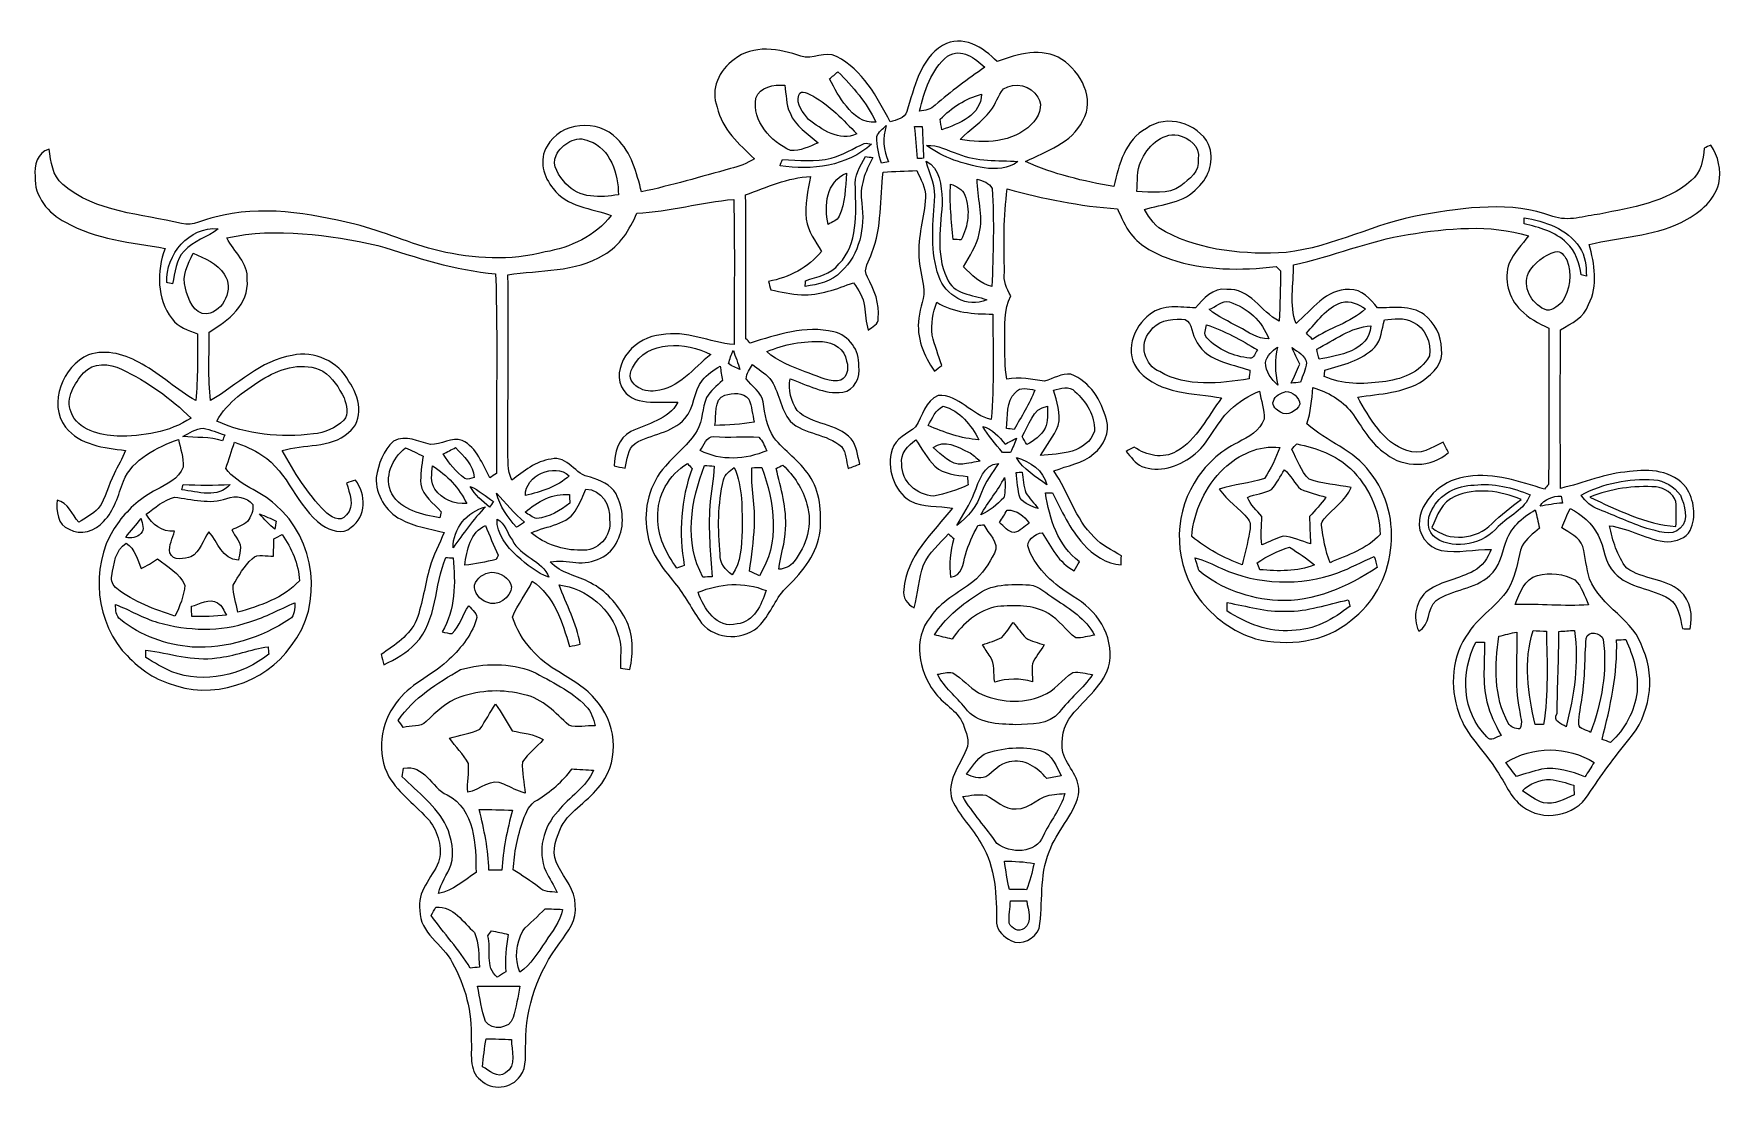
# Model space of a CAD drawing. Header units: centimetres. Extents: x -15.6 to 15.5, y -10.8 to 8.6.
import ezdxf

# ---------------------------------------------------------------- set-up
doc = ezdxf.new("R2010")
doc.units = ezdxf.units.CM
doc.header["$MEASUREMENT"] = 0
doc.layers.add('Camada 1', color=7, linetype='Continuous')

msp = doc.modelspace()

# ---------------------------------------------------------------- linework, layer by layer
at = {"layer": 'Camada 1', "color": 149}
for points, knots in [([(1.13736, 8.42186), (1.50248, 8.63812), (1.88666, 8.38306), (2.14101, 8.12518), (2.14101, 8.12518), (2.51707, 8.26417), (2.96545, 8.39717), (3.33269, 8.16539), (3.33269, 8.16539), (3.67877, 7.93397), (3.95287, 7.43514), (3.71828, 7.04039), (3.71828, 7.04039), (3.50767, 6.61987), (3.048, 6.48511), (2.66312, 6.28438), (2.66312, 6.28438), (3.17571, 6.05226), (3.73239, 5.92279), (4.2859, 5.82754), (4.2859, 5.82754), (4.37974, 6.22476), (4.49897, 6.6862), (4.88632, 6.89539), (4.88632, 6.89539), (5.25604, 7.16386), (5.83283, 7.00123), (6.03321, 6.60012), (6.03321, 6.60012), (6.14257, 6.32636), (6.05084, 6.00216), (5.83247, 5.80919), (5.83247, 5.80919), (5.58765, 5.52521), (5.1876, 5.50122), (4.85034, 5.40456), (4.85034, 5.40456), (4.94736, 5.24157), (5.05954, 5.07436), (5.23875, 4.99286), (5.23875, 4.99286), (5.91644, 4.63868), (6.70489, 4.56777), (7.45702, 4.61292), (7.45702, 4.61292), (8.32802, 4.71205), (9.10766, 5.16043), (9.96879, 5.30507), (9.96879, 5.30507), (10.75619, 5.44089), (11.59863, 5.56436), (12.36627, 5.2765), (12.36627, 5.2765), (12.64885, 5.17525), (12.95082, 5.28532), (13.23552, 5.32095), (13.23552, 5.32095), (13.81619, 5.44336), (14.45472, 5.52485), (14.91403, 5.93584), (14.91403, 5.93584), (15.09959, 6.08118), (15.13452, 6.31719), (15.15322, 6.5345), (15.15322, 6.5345), (15.19273, 6.55249), (15.23294, 6.57013), (15.27351, 6.58777), (15.27351, 6.58777), (15.41956, 6.38669), (15.46754, 6.12951), (15.42239, 5.88469), (15.42239, 5.88469), (15.32961, 5.54426), (15.03292, 5.31354), (14.72847, 5.16643), (14.72847, 5.16643), (14.20107, 4.90749), (13.60099, 4.89761), (13.03937, 4.76179), (13.03937, 4.76179), (13.13074, 4.40126), (13.21047, 4.00368), (13.02597, 3.65654), (13.02597, 3.65654), (12.95012, 3.40889), (12.706, 3.31611), (12.50844, 3.18841), (12.50844, 3.18841), (12.50562, 2.2165), (12.50103, 1.2446), (12.51091, 0.27234), (12.51091, 0.27234), (12.93424, 0.3683), (13.33888, 0.55069), (13.77738, 0.58067), (13.77738, 0.58067), (14.14321, 0.63782), (14.57607, 0.60008), (14.82266, 0.28857), (14.82266, 0.28857), (14.96942, 0.06068), (15.01775, -0.25118), (14.89428, -0.50059), (14.89428, -0.50059), (14.8209, -0.65299), (14.63816, -0.69709), (14.48435, -0.7112), (14.48435, -0.7112), (14.10758, -0.68651), (13.78091, -0.46073), (13.40908, -0.41522), (13.40908, -0.41522), (13.47399, -0.68792), (13.54455, -0.97543), (13.7287, -1.19345), (13.7287, -1.19345), (14.02045, -1.4097), (14.43708, -1.37583), (14.71154, -1.62207), (14.71154, -1.62207), (14.90839, -1.78752), (14.94755, -2.07398), (14.89357, -2.31493), (14.89357, -2.31493), (14.85935, -2.31352), (14.79091, -2.31069), (14.75669, -2.30928), (14.75669, -2.30928), (14.70448, -2.11384), (14.6939, -1.88242), (14.50587, -1.76071), (14.50587, -1.76071), (14.18872, -1.56316), (13.76539, -1.56739), (13.50116, -1.28094), (13.50116, -1.28094), (13.31101, -1.0982), (13.32512, -0.81068), (13.19989, -0.59126), (13.19989, -0.59126), (13.09299, -0.37077), (12.90179, -0.20814), (12.6873, -0.09984), (12.6873, -0.09984), (12.6298, -0.21449), (12.57829, -0.33196), (12.53172, -0.45156), (12.53172, -0.45156), (12.66966, -0.54928), (12.8584, -0.62159), (12.92013, -0.79481), (12.92013, -0.79481), (12.9727, -0.99025), (12.98152, -1.19698), (13.04255, -1.39136), (13.04255, -1.39136), (13.25069, -1.91629), (13.87299, -2.1403), (14.03068, -2.69381), (14.03068, -2.69381), (14.26527, -3.24273), (14.14921, -3.8989), (13.76821, -4.35081), (13.76821, -4.35081), (13.50151, -4.67607), (13.24963, -5.01333), (13.02032, -5.3661), (13.02032, -5.3661), (12.77726, -5.76086), (12.17612, -5.87269), (11.811, -5.57989), (11.811, -5.57989), (11.58381, -5.42219), (11.49174, -5.14315), (11.33722, -4.92513), (11.33722, -4.92513), (11.12308, -4.55824), (10.76431, -4.27919), (10.63907, -3.86186), (10.63907, -3.86186), (10.46445, -3.37926), (10.49972, -2.80106), (10.81722, -2.38478), (10.81722, -2.38478), (11.04194, -2.02812), (11.46457, -1.83127), (11.62085, -1.42734), (11.62085, -1.42734), (11.71293, -1.22379), (11.72386, -0.99519), (11.80077, -0.78669), (11.80077, -0.78669), (11.87979, -0.6537), (12.00679, -0.5588), (12.12109, -0.45755), (12.12109, -0.45755), (12.09781, -0.34537), (12.07347, -0.2353), (12.04348, -0.12524), (12.04348, -0.12524), (11.80077, -0.25788), (11.57887, -0.46355), (11.49738, -0.73413), (11.49738, -0.73413), (11.42365, -0.94015), (11.38837, -1.18322), (11.21022, -1.33209), (11.21022, -1.33209), (10.93329, -1.58574), (10.52371, -1.58362), (10.21927, -1.78929), (10.21927, -1.78929), (10.04111, -1.94169), (10.12578, -2.24261), (9.89965, -2.35691), (9.89965, -2.35691), (9.77724, -2.10714), (9.84638, -1.77236), (10.07357, -1.6069), (10.07357, -1.6069), (10.32792, -1.42946), (10.64577, -1.39206), (10.91565, -1.24707), (10.91565, -1.24707), (11.06876, -1.16064), (11.17036, -1.01141), (11.23139, -0.85055), (11.23139, -0.85055), (10.92553, -0.84455), (10.61791, -0.9271), (10.31416, -0.8703), (10.31416, -0.8703), (10.05981, -0.81245), (9.87143, -0.56833), (9.91094, -0.30515), (9.91094, -0.30515), (9.98396, 0.12347), (10.37943, 0.45085), (10.80664, 0.48824), (10.80664, 0.48824), (11.28995, 0.56938), (11.75561, 0.38982), (12.21246, 0.26), (12.21246, 0.26), (12.23786, 0.28857), (12.26326, 0.31679), (12.28937, 0.34466), (12.28937, 0.34466), (12.29819, 1.30387), (12.29466, 2.26272), (12.29219, 3.22157), (12.29219, 3.22157), (12.10733, 3.31082), (11.9193, 3.40536), (11.77537, 3.55494), (11.77537, 3.55494), (11.55065, 3.77084), (11.46281, 4.12044), (11.56406, 4.41643), (11.56406, 4.41643), (11.6526, 4.6034), (11.79759, 4.75721), (11.92107, 4.9216), (11.92107, 4.9216), (11.20105, 5.13539), (10.4327, 5.06271), (9.7028, 4.94242), (9.7028, 4.94242), (8.98137, 4.83023), (8.30827, 4.53425), (7.59566, 4.38644), (7.59566, 4.38644), (7.59848, 4.03084), (7.51452, 3.64913), (7.64187, 3.30518), (7.64187, 3.30518), (7.92868, 3.55706), (8.19926, 3.94617), (8.62683, 3.93136), (8.62683, 3.93136), (8.85049, 3.94053), (9.01347, 3.75567), (9.14047, 3.59375), (9.14047, 3.59375), (9.42657, 3.58987), (9.75042, 3.65196), (9.99843, 3.47169), (9.99843, 3.47169), (10.18752, 3.32105), (10.32228, 3.08469), (10.31946, 2.83845), (10.31946, 2.83845), (10.36391, 2.58939), (10.16635, 2.39007), (9.98114, 2.25919), (9.98114, 2.25919), (9.62448, 2.02071), (9.18527, 2.01436), (8.77641, 1.95192), (8.77641, 1.95192), (8.99724, 1.56563), (9.23325, 1.11654), (9.6834, 0.96943), (9.6834, 0.96943), (9.92258, 0.86536), (10.14236, 1.02799), (10.35226, 1.12219), (10.35226, 1.12219), (10.38472, 1.05869), (10.41647, 0.99483), (10.44787, 0.93028), (10.44787, 0.93028), (10.13636, 0.64699), (9.62448, 0.64664), (9.29922, 0.90487), (9.29922, 0.90487), (9.01171, 1.09326), (8.85896, 1.40829), (8.65964, 1.67534), (8.65964, 1.67534), (8.48536, 1.90253), (8.22431, 2.04788), (7.95267, 2.12654), (7.95267, 2.12654), (7.92833, 1.90253), (7.91563, 1.67569), (7.84296, 1.4605), (7.84296, 1.4605), (8.20385, 1.12854), (8.70867, 0.98319), (9.00077, 0.57009), (9.00077, 0.57009), (9.65623, -0.23319), (9.4802, -1.54517), (8.65046, -2.15865), (8.65046, -2.15865), (8.17104, -2.5654), (7.4863, -2.64054), (6.89222, -2.49379), (6.89222, -2.49379), (6.47982, -2.36996), (6.12281, -2.09621), (5.85646, -1.76213), (5.85646, -1.76213), (5.41232, -1.15429), (5.36363, -0.26988), (5.76792, 0.37077), (5.76792, 0.37077), (5.95383, 0.69462), (6.24029, 0.95391), (6.57366, 1.11901), (6.57366, 1.11901), (6.76346, 1.22308), (6.98077, 1.32609), (7.05273, 1.54728), (7.05273, 1.54728), (7.05873, 1.7212), (7.00123, 1.89089), (6.96736, 2.06058), (6.96736, 2.06058), (6.77086, 1.97803), (6.58566, 1.86478), (6.42973, 1.71944), (6.42973, 1.71944), (6.15562, 1.46897), (6.03814, 1.08656), (5.73123, 0.86642), (5.73123, 0.86642), (5.47405, 0.67098), (5.11739, 0.55633), (4.80307, 0.67592), (4.80307, 0.67592), (4.67395, 0.72566), (4.60587, 0.86113), (4.51203, 0.95285), (4.51203, 0.95285), (4.56247, 0.98002), (4.61327, 1.00647), (4.66443, 1.03293), (4.66443, 1.03293), (4.88632, 0.87136), (5.19042, 0.81139), (5.43736, 0.94862), (5.43736, 0.94862), (5.82754, 1.16734), (6.00992, 1.59702), (6.27239, 1.93781), (6.27239, 1.93781), (5.75698, 2.02353), (5.13574, 2.00025), (4.75474, 2.4257), (4.75474, 2.4257), (4.46123, 2.74567), (4.63903, 3.24908), (4.95547, 3.47663), (4.95547, 3.47663), (5.18724, 3.66995), (5.51145, 3.60257), (5.79155, 3.59198), (5.79155, 3.59198), (5.93619, 3.76767), (6.11434, 3.96416), (6.36905, 3.93382), (6.36905, 3.93382), (6.78921, 3.96064), (6.99452, 3.5239), (7.32896, 3.3468), (7.32896, 3.3468), (7.34907, 3.65654), (7.35471, 3.96699), (7.35542, 4.27743), (7.35542, 4.27743), (7.32861, 4.30318), (7.30215, 4.32858), (7.27604, 4.35398), (7.27604, 4.35398), (6.62975, 4.28025), (5.95524, 4.27919), (5.33294, 4.48698), (5.33294, 4.48698), (5.05989, 4.58682), (4.78437, 4.72052), (4.60199, 4.95476), (4.60199, 4.95476), (4.49404, 5.09341), (4.42807, 5.25815), (4.35363, 5.41584), (4.35363, 5.41584), (3.66607, 5.46523), (2.9905, 5.59929), (2.32763, 5.78238), (2.32763, 5.78238), (2.25319, 5.27579), (2.26519, 4.76038), (2.27436, 4.24991), (2.27436, 4.24991), (2.25037, 4.09187), (2.31493, 3.94829), (2.39007, 3.81706), (2.39007, 3.81706), (2.26695, 3.55741), (2.28424, 3.26037), (2.27965, 2.98133), (2.27965, 2.98133), (2.28247, 2.74779), (2.28071, 2.51248), (2.3174, 2.28106), (2.3174, 2.28106), (2.55023, 2.32516), (2.78342, 2.27824), (3.01413, 2.24719), (3.01413, 2.24719), (3.17606, 2.28353), (3.32458, 2.40065), (3.4992, 2.37102), (3.4992, 2.37102), (3.85269, 2.24296), (4.05836, 1.88207), (4.15184, 1.5367), (4.15184, 1.5367), (4.21781, 1.30775), (4.10351, 1.05516), (3.92218, 0.91228), (3.92218, 0.91228), (3.71792, 0.72602), (3.43253, 0.69568), (3.18629, 0.59231), (3.18629, 0.59231), (3.45405, 0.19826), (3.57681, -0.28646), (3.92501, -0.62548), (3.92501, -0.62548), (4.06541, -0.77576), (4.25309, -0.86395), (4.42595, -0.97014), (4.42595, -0.97014), (4.42524, -1.02553), (4.42454, -1.08126), (4.42419, -1.13736), (4.42419, -1.13736), (4.14937, -1.12501), (3.90525, -0.9525), (3.72921, -0.75177), (3.72921, -0.75177), (3.4731, -0.48119), (3.32634, -0.133), (3.15736, 0.19297), (3.15736, 0.19297), (3.12561, 0.19156), (3.06211, 0.18838), (3.03001, 0.18697), (3.03001, 0.18697), (3.10197, -0.28434), (3.25437, -0.7814), (3.65443, -1.07738), (3.65443, -1.07738), (3.62268, -1.13348), (3.59092, -1.18957), (3.55988, -1.24601), (3.55988, -1.24601), (3.27342, -1.09926), (3.13267, -0.80363), (2.96862, -0.54398), (2.96862, -0.54398), (2.84057, -0.55951), (2.65289, -0.69568), (2.72062, -0.84032), (2.72062, -0.84032), (2.87055, -1.22626), (3.19334, -1.50883), (3.54118, -1.71591), (3.54118, -1.71591), (3.96769, -1.95933), (4.28872, -2.43205), (4.2097, -2.94146), (4.2097, -2.94146), (4.12009, -3.34645), (3.75885, -3.59445), (3.51331, -3.90278), (3.51331, -3.90278), (3.35739, -4.09187), (3.30518, -4.35151), (3.35068, -4.5907), (3.35068, -4.5907), (3.43112, -4.85563), (3.69288, -5.06765), (3.63467, -5.36716), (3.63467, -5.36716), (3.55071, -5.75945), (3.22368, -6.03814), (3.10056, -6.4135), (3.10056, -6.4135), (2.91183, -6.85941), (2.98909, -7.35824), (2.91606, -7.82532), (2.91606, -7.82532), (2.83598, -8.01335), (2.58833, -8.15411), (2.39254, -8.05004), (2.39254, -8.05004), (2.27154, -7.98336), (2.14066, -7.87788), (2.12972, -7.73007), (2.12972, -7.73007), (2.12866, -7.233), (2.11526, -6.70066), (1.84609, -6.26463), (1.84609, -6.26463), (1.69086, -5.98135), (1.44533, -5.75733), (1.31022, -5.46276), (1.31022, -5.46276), (1.20191, -5.11598), (1.44851, -4.83447), (1.57304, -4.54025), (1.57304, -4.54025), (1.64571, -4.37797), (1.56457, -4.21322), (1.51342, -4.06188), (1.51342, -4.06188), (1.40758, -3.80612), (1.13101, -3.68864), (0.98037, -3.46534), (0.98037, -3.46534), (0.68756, -3.08434), (0.5909, -2.49802), (0.90487, -2.10256), (0.90487, -2.10256), (1.09714, -1.80622), (1.42734, -1.65841), (1.6951, -1.44533), (1.6951, -1.44533), (1.87078, -1.30845), (1.99178, -1.11443), (2.0888, -0.91722), (2.0888, -0.91722), (2.19639, -0.72249), (1.96744, -0.5588), (1.89653, -0.39688), (1.89653, -0.39688), (1.86831, -0.4004), (1.81187, -0.40746), (1.78364, -0.41099), (1.78364, -0.41099), (1.69968, -0.58667), (1.60584, -0.76059), (1.55928, -0.95109), (1.55928, -0.95109), (1.50989, -1.10878), (1.50495, -1.33914), (1.28235, -1.36313), (1.28235, -1.36313), (1.25024, -1.12395), (1.28023, -0.88547), (1.3402, -0.65299), (1.3402, -0.65299), (1.30845, -0.62371), (1.27706, -0.59443), (1.24601, -0.56586), (1.24601, -0.56586), (1.07738, -0.74083), (0.89464, -0.91546), (0.78528, -1.13594), (0.78528, -1.13594), (0.70132, -1.39312), (0.68121, -1.66652), (0.61383, -1.92864), (0.61383, -1.92864), (0.49142, -1.86161), (0.39299, -1.73708), (0.42333, -1.59068), (0.42333, -1.59068), (0.46673, -0.97437), (0.95885, -0.54187), (1.31939, -0.09031), (1.31939, -0.09031), (1.0601, -0.04621), (0.77364, -0.0889), (0.53834, 0.04304), (0.53834, 0.04304), (0.23072, 0.23142), (0.10231, 0.64982), (0.20814, 0.98601), (0.20814, 0.98601), (0.2667, 1.19521), (0.49142, 1.27071), (0.63747, 1.40617), (0.63747, 1.40617), (0.77082, 1.60161), (0.81386, 1.88101), (1.05304, 1.98296), (1.05304, 1.98296), (1.43969, 2.00025), (1.6704, 1.61537), (2.03129, 1.53882), (2.03129, 1.53882), (2.08351, 2.18475), (2.06199, 2.83351), (2.06199, 3.48086), (2.06199, 3.48086), (1.70427, 3.47627), (1.33914, 3.50732), (1.02835, 3.69676), (1.02835, 3.69676), (0.95779, 3.50449), (0.9211, 3.29706), (0.94509, 3.09174), (0.94509, 3.09174), (0.98919, 2.9016), (1.06186, 2.71921), (1.12289, 2.534), (1.12289, 2.534), (1.07668, 2.49943), (1.03046, 2.46486), (0.98496, 2.43029), (0.98496, 2.43029), (0.78458, 2.70898), (0.65264, 3.0547), (0.6985, 3.40254), (0.6985, 3.40254), (0.71755, 3.6008), (0.81844, 3.78848), (0.78458, 3.99133), (0.78458, 3.99133), (0.756, 4.17266), (0.70344, 4.35046), (0.69956, 4.53496), (0.69956, 4.53496), (0.67134, 4.90467), (0.80292, 5.26027), (0.82127, 5.62645), (0.82127, 5.62645), (0.82868, 5.80778), (0.72919, 5.9623), (0.66111, 6.12211), (0.66111, 6.12211), (0.45544, 6.11082), (0.24906, 6.10306), (0.04339, 6.09388), (0.04339, 6.09388), (-0.02223, 5.59682), (0.02681, 5.07824), (-0.16722, 4.60516), (-0.16722, 4.60516), (-0.20638, 4.46299), (-0.34078, 4.30989), (-0.248, 4.16101), (-0.248, 4.16101), (-0.1203, 3.92853), (-0.01905, 3.67559), (-0.04904, 3.40254), (-0.04904, 3.40254), (-0.03881, 3.28965), (-0.15946, 3.24344), (-0.23248, 3.18629), (-0.23248, 3.18629), (-0.27587, 3.32952), (-0.28857, 3.47909), (-0.30198, 3.62726), (-0.30198, 3.62726), (-0.31785, 3.78919), (-0.41981, 3.92289), (-0.50094, 4.0573), (-0.50094, 4.0573), (-0.80998, 3.9437), (-1.12748, 3.82411), (-1.46226, 3.83223), (-1.46226, 3.83223), (-1.65241, 3.84528), (-1.83868, 3.89114), (-2.02565, 3.9243), (-2.02565, 3.9243), (-2.03976, 3.97686), (-2.05387, 4.02872), (-2.06763, 4.08058), (-2.06763, 4.08058), (-1.69122, 4.15255), (-1.33773, 4.33141), (-1.09538, 4.63338), (-1.09538, 4.63338), (-1.20403, 4.82212), (-1.34585, 5.00098), (-1.37231, 5.22464), (-1.37231, 5.22464), (-1.41182, 5.49134), (-1.33985, 5.75345), (-1.29328, 6.0138), (-1.29328, 6.0138), (-1.71203, 5.99158), (-2.10044, 5.81484), (-2.48885, 5.67408), (-2.48885, 5.67408), (-2.48461, 4.79143), (-2.49202, 3.90843), (-2.4825, 3.02577), (-2.4825, 3.02577), (-2.45674, 2.99826), (-2.43134, 2.97039), (-2.40559, 2.94252), (-2.40559, 2.94252), (-1.91382, 3.10303), (-1.38853, 3.27413), (-0.86783, 3.15454), (-0.86783, 3.15454), (-0.58314, 3.08434), (-0.38806, 2.81376), (-0.4064, 2.5213), (-0.4064, 2.5213), (-0.36795, 2.32234), (-0.48824, 2.07081), (-0.70238, 2.04294), (-0.70238, 2.04294), (-1.04387, 1.99355), (-1.35608, 2.18193), (-1.6704, 2.28706), (-1.6704, 2.28706), (-1.71732, 2.08598), (-1.64359, 1.87537), (-1.54234, 1.70251), (-1.54234, 1.70251), (-1.26259, 1.43651), (-0.80927, 1.4732), (-0.54539, 1.18357), (-0.54539, 1.18357), (-0.44168, 1.05198), (-0.42933, 0.87701), (-0.3877, 0.72002), (-0.3877, 0.72002), (-0.45861, 0.69215), (-0.52987, 0.66534), (-0.60184, 0.63959), (-0.60184, 0.63959), (-0.63888, 0.77364), (-0.63218, 0.92957), (-0.72425, 1.03999), (-0.72425, 1.03999), (-0.99483, 1.28058), (-1.40194, 1.26153), (-1.66899, 1.50601), (-1.66899, 1.50601), (-1.85455, 1.73778), (-1.86584, 2.05881), (-2.04435, 2.29482), (-2.04435, 2.29482), (-2.14101, 2.39324), (-2.25637, 2.4698), (-2.36432, 2.55446), (-2.36432, 2.55446), (-2.41124, 2.47086), (-2.47403, 2.38831), (-2.47932, 2.28918), (-2.47932, 2.28918), (-2.37525, 2.15194), (-2.19604, 2.04858), (-2.16782, 1.86408), (-2.16782, 1.86408), (-2.13713, 1.63689), (-2.09621, 1.40264), (-1.96744, 1.20721), (-1.96744, 1.20721), (-1.77518, 0.95426), (-1.4926, 0.78387), (-1.32186, 0.51223), (-1.32186, 0.51223), (-1.1116, 0.21907), (-1.09467, -0.16439), (-1.11619, -0.51082), (-1.11619, -0.51082), (-1.16805, -0.91934), (-1.43087, -1.25166), (-1.71485, -1.53035), (-1.71485, -1.53035), (-1.9304, -1.73002), (-2.02142, -2.01613), (-2.21227, -2.23344), (-2.21227, -2.23344), (-2.49273, -2.53471), (-3.03565, -2.52659), (-3.29847, -2.20698), (-3.29847, -2.20698), (-3.47486, -1.96709), (-3.60221, -1.69439), (-3.79589, -1.46685), (-3.79589, -1.46685), (-4.01884, -1.18992), (-4.26226, -0.89359), (-4.29966, -0.52564), (-4.29966, -0.52564), (-4.38079, -0.09843), (-4.25591, 0.36124), (-3.96381, 0.68333), (-3.96381, 0.68333), (-3.77543, 0.90523), (-3.53272, 1.08126), (-3.38243, 1.33456), (-3.38243, 1.33456), (-3.27731, 1.52259), (-3.29071, 1.74801), (-3.20851, 1.94345), (-3.20851, 1.94345), (-3.13725, 2.06904), (-3.02154, 2.16112), (-2.91712, 2.25848), (-2.91712, 2.25848), (-2.93053, 2.34633), (-2.94428, 2.43381), (-2.95875, 2.52095), (-2.95875, 2.52095), (-3.07728, 2.44898), (-3.19617, 2.37067), (-3.28542, 2.26307), (-3.28542, 2.26307), (-3.45158, 2.05669), (-3.42512, 1.75754), (-3.60751, 1.56069), (-3.60751, 1.56069), (-3.84316, 1.28376), (-4.2291, 1.27564), (-4.52402, 1.10067), (-4.52402, 1.10067), (-4.66654, 0.99589), (-4.66125, 0.79939), (-4.70711, 0.64417), (-4.70711, 0.64417), (-4.77555, 0.65687), (-4.84364, 0.67028), (-4.91137, 0.68439), (-4.91137, 0.68439), (-4.89832, 0.92287), (-4.83799, 1.20015), (-4.60058, 1.31586), (-4.60058, 1.31586), (-4.30318, 1.47073), (-3.9056, 1.52788), (-3.73839, 1.85561), (-3.73839, 1.85561), (-4.09152, 1.88807), (-4.56636, 1.75542), (-4.77591, 2.13854), (-4.77591, 2.13854), (-4.95476, 2.59891), (-4.49686, 3.07093), (-4.04495, 3.09704), (-4.04495, 3.09704), (-3.58246, 3.18911), (-3.15419, 2.95628), (-2.70263, 2.91853), (-2.70263, 2.91853), (-2.69981, 3.80894), (-2.68852, 4.69971), (-2.70757, 5.59012), (-2.70757, 5.59012), (-3.30694, 5.53967), (-3.88867, 5.36504), (-4.49121, 5.33576), (-4.49121, 5.33576), (-4.61998, 5.03343), (-4.80448, 4.73498), (-5.09905, 4.57094), (-5.09905, 4.57094), (-5.6261, 4.24462), (-6.27451, 4.29366), (-6.86329, 4.2037), (-6.86329, 4.2037), (-6.85941, 3.13761), (-6.86153, 2.07151), (-6.86541, 1.00506), (-6.86541, 1.00506), (-6.86047, 0.80998), (-6.87776, 0.6029), (-6.79203, 0.42051), (-6.79203, 0.42051), (-6.57437, 0.58491), (-6.35212, 0.77576), (-6.0706, 0.81033), (-6.0706, 0.81033), (-5.76051, 0.88971), (-5.62822, 0.50976), (-5.34353, 0.47907), (-5.34353, 0.47907), (-5.16996, 0.41275), (-4.96394, 0.34713), (-4.87398, 0.17145), (-4.87398, 0.17145), (-4.74274, -0.09454), (-4.7057, -0.41875), (-4.84752, -0.68933), (-4.84752, -0.68933), (-4.9717, -0.98143), (-5.30966, -1.12748), (-5.6134, -1.09185), (-5.6134, -1.09185), (-5.77003, -1.06998), (-5.92843, -1.05445), (-6.08542, -1.0795), (-6.08542, -1.0795), (-5.89456, -1.29822), (-5.58588, -1.32962), (-5.34458, -1.46614), (-5.34458, -1.46614), (-5.06483, -1.60831), (-4.85175, -1.85455), (-4.70182, -2.12654), (-4.70182, -2.12654), (-4.5526, -2.41088), (-4.54907, -2.75131), (-4.62068, -3.05929), (-4.62068, -3.05929), (-4.67889, -3.05153), (-4.73639, -3.04482), (-4.7939, -3.03777), (-4.7939, -3.03777), (-4.79707, -2.84268), (-4.76462, -2.64336), (-4.82283, -2.45357), (-4.82283, -2.45357), (-4.94983, -1.95509), (-5.41373, -1.56245), (-5.92279, -1.50566), (-5.92279, -1.50566), (-5.78944, -1.86761), (-5.59541, -2.2098), (-5.53579, -2.59574), (-5.53579, -2.59574), (-5.60105, -2.60985), (-5.66667, -2.62361), (-5.73193, -2.63631), (-5.73193, -2.63631), (-5.85999, -2.19357), (-6.0131, -1.70286), (-6.41668, -1.43334), (-6.41668, -1.43334), (-6.50946, -1.66864), (-6.70066, -1.85808), (-6.77721, -2.09585), (-6.77721, -2.09585), (-6.64281, -2.53471), (-6.30026, -2.89489), (-5.90479, -3.11714), (-5.90479, -3.11714), (-5.65009, -3.27731), (-5.37598, -3.43112), (-5.19924, -3.683), (-5.19924, -3.683), (-4.83694, -4.11515), (-4.81718, -4.81542), (-5.20383, -5.2384), (-5.20383, -5.2384), (-5.41584, -5.51709), (-5.77109, -5.68043), (-5.90973, -6.01627), (-5.90973, -6.01627), (-5.99722, -6.22194), (-6.07201, -6.47876), (-5.93654, -6.6802), (-5.93654, -6.6802), (-5.82859, -6.91444), (-5.61622, -7.11623), (-5.62681, -7.39175), (-5.62681, -7.39175), (-5.57777, -7.6641), (-5.76509, -7.8867), (-5.91044, -8.09272), (-5.91044, -8.09272), (-6.30484, -8.61801), (-6.54085, -9.26994), (-6.53521, -9.92999), (-6.53521, -9.92999), (-6.55884, -10.13072), (-6.49852, -10.37026), (-6.63681, -10.54241), (-6.63681, -10.54241), (-6.79379, -10.77348), (-7.17127, -10.82216), (-7.36671, -10.61261), (-7.36671, -10.61261), (-7.60166, -10.44469), (-7.51769, -10.10356), (-7.54098, -9.86014), (-7.54098, -9.86014), (-7.5244, -9.37084), (-7.64752, -8.87765), (-7.88811, -8.45256), (-7.88811, -8.45256), (-8.05991, -8.11495), (-8.49171, -7.91492), (-8.48501, -7.49617), (-8.48501, -7.49617), (-8.54886, -7.15186), (-8.26347, -6.89716), (-8.14141, -6.60717), (-8.14141, -6.60717), (-8.05921, -6.34577), (-8.14917, -6.05331), (-8.31039, -5.84129), (-8.31039, -5.84129), (-8.54886, -5.56401), (-8.86601, -5.35376), (-9.05581, -5.03484), (-9.05581, -5.03484), (-9.27982, -4.60657), (-9.22302, -4.05024), (-8.91893, -3.67524), (-8.91893, -3.67524), (-8.68574, -3.3341), (-8.28181, -3.18876), (-7.98724, -2.91394), (-7.98724, -2.91394), (-7.75864, -2.69946), (-7.53992, -2.45145), (-7.44573, -2.1463), (-7.44573, -2.1463), (-7.40198, -2.03447), (-7.52616, -1.9625), (-7.58649, -1.88807), (-7.58649, -1.88807), (-7.69549, -2.05387), (-7.75053, -2.25813), (-7.89164, -2.40065), (-7.89164, -2.40065), (-7.95443, -2.39818), (-8.01582, -2.38266), (-8.0772, -2.36961), (-8.0772, -2.36961), (-7.82955, -1.96144), (-7.82779, -1.47002), (-7.87224, -1.00753), (-7.87224, -1.00753), (-7.90575, -1.00577), (-7.97313, -1.00189), (-8.00664, -1.00013), (-8.00664, -1.00013), (-8.22572, -1.51553), (-8.15799, -2.15512), (-8.56474, -2.58339), (-8.56474, -2.58339), (-8.72455, -2.75908), (-8.93763, -2.87267), (-9.15, -2.97215), (-9.15, -2.97215), (-9.16658, -2.90936), (-9.18175, -2.84692), (-9.19621, -2.78447), (-9.19621, -2.78447), (-8.94786, -2.61091), (-8.67022, -2.43452), (-8.54393, -2.14665), (-8.54393, -2.14665), (-8.43739, -1.83197), (-8.38659, -1.50283), (-8.30404, -1.18216), (-8.30404, -1.18216), (-8.23913, -0.95956), (-8.12553, -0.756), (-8.0391, -0.54187), (-8.0391, -0.54187), (-8.30474, -0.46108), (-8.59155, -0.43674), (-8.83567, -0.29598), (-8.83567, -0.29598), (-9.11754, -0.15769), (-9.29993, 0.15875), (-9.28723, 0.47096), (-9.28723, 0.47096), (-9.24701, 0.71649), (-9.15846, 0.96873), (-8.96938, 1.13947), (-8.96938, 1.13947), (-8.7436, 1.26577), (-8.51535, 1.12854), (-8.29028, 1.08232), (-8.29028, 1.08232), (-8.09202, 1.06715), (-7.89905, 1.22484), (-7.70361, 1.15288), (-7.70361, 1.15288), (-7.43585, 1.01882), (-7.33037, 0.71649), (-7.19949, 0.46708), (-7.19949, 0.46708), (-7.15786, 0.49424), (-7.11623, 0.52141), (-7.07461, 0.54822), (-7.07461, 0.54822), (-7.08201, 1.77165), (-7.05168, 2.99614), (-7.08978, 4.21887), (-7.08978, 4.21887), (-7.83731, 4.28449), (-8.54886, 4.52261), (-9.26042, 4.74345), (-9.26042, 4.74345), (-10.166, 4.9336), (-11.12061, 5.08282), (-12.03748, 4.88139), (-12.03748, 4.88139), (-11.90872, 4.62351), (-11.63496, 4.42454), (-11.66248, 4.1088), (-11.66248, 4.1088), (-11.62085, 3.66501), (-12.01773, 3.35033), (-12.36239, 3.1496), (-12.36239, 3.1496), (-12.35886, 2.72944), (-12.38779, 2.30646), (-12.33734, 1.88807), (-12.33734, 1.88807), (-11.84487, 2.17452), (-11.41942, 2.62714), (-10.83381, 2.71921), (-10.83381, 2.71921), (-10.42599, 2.80987), (-9.98326, 2.6102), (-9.78994, 2.23979), (-9.78994, 2.23979), (-9.59661, 1.97838), (-9.49819, 1.518), (-9.79876, 1.29822), (-9.79876, 1.29822), (-10.13778, 0.99871), (-10.61473, 1.09643), (-11.0176, 0.96767), (-11.0176, 0.96767), (-10.79959, 0.57115), (-10.55793, 0.17604), (-10.23585, -0.1457), (-10.23585, -0.1457), (-10.13742, -0.24836), (-9.94939, -0.37183), (-9.83686, -0.21731), (-9.83686, -0.21731), (-9.66858, -0.05186), (-9.78606, 0.18098), (-9.83333, 0.37042), (-9.83333, 0.37042), (-9.779, 0.38876), (-9.72432, 0.40675), (-9.66964, 0.42439), (-9.66964, 0.42439), (-9.47491, 0.16828), (-9.45833, -0.25153), (-9.75184, -0.44274), (-9.75184, -0.44274), (-9.90141, -0.59443), (-10.13354, -0.5013), (-10.28206, -0.40393), (-10.28206, -0.40393), (-10.75831, -0.06914), (-10.89519, 0.57009), (-11.39155, 0.88336), (-11.39155, 0.88336), (-11.54536, 0.99166), (-11.72175, 1.0608), (-11.89849, 1.12148), (-11.89849, 1.12148), (-11.94894, 0.95991), (-12.00009, 0.79834), (-12.05653, 0.63817), (-12.05653, 0.63817), (-11.82123, 0.32561), (-11.42012, 0.23142), (-11.14108, -0.02928), (-11.14108, -0.02928), (-10.408, -0.65334), (-10.24255, -1.8609), (-10.8525, -2.62467), (-10.8525, -2.62467), (-11.33863, -3.32705), (-12.32323, -3.63291), (-13.11698, -3.31153), (-13.11698, -3.31153), (-13.45636, -3.20816), (-13.7287, -2.9658), (-13.96259, -2.70863), (-13.96259, -2.70863), (-14.50128, -2.04858), (-14.54185, -1.01776), (-14.02151, -0.33584), (-14.02151, -0.33584), (-13.83771, -0.09666), (-13.60734, 0.10901), (-13.33571, 0.24377), (-13.33571, 0.24377), (-13.14979, 0.34784), (-12.91661, 0.44591), (-12.84182, 0.66534), (-12.84182, 0.66534), (-12.82771, 0.83749), (-12.89368, 1.00471), (-12.92684, 1.17193), (-12.92684, 1.17193), (-13.3283, 1.02764), (-13.76574, 0.81986), (-13.94178, 0.40252), (-13.94178, 0.40252), (-14.03632, 0.14605), (-14.10547, -0.13441), (-14.30514, -0.33479), (-14.30514, -0.33479), (-14.45542, -0.50906), (-14.73271, -0.60678), (-14.94049, -0.47731), (-14.94049, -0.47731), (-15.16204, -0.40711), (-15.17403, -0.13794), (-15.16239, 0.0568), (-15.16239, 0.0568), (-14.95425, 0.00635), (-14.88899, -0.20743), (-14.76446, -0.35243), (-14.76446, -0.35243), (-14.63781, -0.27658), (-14.50869, -0.20073), (-14.40356, -0.09596), (-14.40356, -0.09596), (-14.25646, 0.09102), (-14.22012, 0.33161), (-14.11323, 0.53869), (-14.11323, 0.53869), (-14.04479, 0.68368), (-13.95801, 0.82021), (-13.90474, 0.9719), (-13.90474, 0.9719), (-14.29526, 1.01141), (-14.73976, 1.07174), (-15.00681, 1.39665), (-15.00681, 1.39665), (-15.3349, 1.84326), (-15.05514, 2.51354), (-14.58489, 2.73191), (-14.58489, 2.73191), (-14.24693, 2.83563), (-13.88921, 2.73861), (-13.59817, 2.5587), (-13.59817, 2.5587), (-13.24575, 2.3689), (-12.96035, 2.07892), (-12.60898, 1.88913), (-12.60898, 1.88913), (-12.57406, 2.29764), (-12.57406, 2.70792), (-12.57582, 3.11714), (-12.57582, 3.11714), (-12.7448, 3.18311), (-12.93636, 3.23709), (-13.04678, 3.39302), (-13.04678, 3.39302), (-13.32759, 3.7592), (-13.33112, 4.26826), (-13.17519, 4.68842), (-13.17519, 4.68842), (-13.79643, 4.80025), (-14.44837, 4.8514), (-15.00893, 5.16961), (-15.00893, 5.16961), (-15.31832, 5.33153), (-15.59137, 5.64621), (-15.56597, 6.01486), (-15.56597, 6.01486), (-15.58219, 6.21136), (-15.53245, 6.45478), (-15.30879, 6.51439), (-15.30879, 6.51439), (-15.27422, 6.28156), (-15.25164, 6.02968), (-15.05726, 5.86281), (-15.05726, 5.86281), (-14.44554, 5.35058), (-13.61405, 5.32201), (-12.87145, 5.14703), (-12.87145, 5.14703), (-12.65731, 5.08212), (-12.46258, 5.23275), (-12.25691, 5.26309), (-12.25691, 5.26309), (-11.40954, 5.48993), (-10.51878, 5.33823), (-9.6834, 5.13292), (-9.6834, 5.13292), (-9.15423, 5.00486), (-8.65823, 4.76956), (-8.12871, 4.6415), (-8.12871, 4.6415), (-7.49053, 4.49404), (-6.81814, 4.45594), (-6.1789, 4.62315), (-6.1789, 4.62315), (-5.71535, 4.70182), (-5.25392, 4.91419), (-4.96323, 5.29378), (-4.96323, 5.29378), (-5.32553, 5.4289), (-5.78732, 5.44865), (-6.03003, 5.78944), (-6.03003, 5.78944), (-6.20854, 5.99511), (-6.30096, 6.32495), (-6.14327, 6.56731), (-6.14327, 6.56731), (-5.90585, 7.01851), (-5.20171, 7.07143), (-4.85916, 6.71195), (-4.85916, 6.71195), (-4.58435, 6.4516), (-4.50003, 6.0766), (-4.40302, 5.7277), (-4.40302, 5.7277), (-3.85269, 5.848), (-3.31223, 6.00745), (-2.76895, 6.15597), (-2.76895, 6.15597), (-2.61373, 6.19442), (-2.46204, 6.25157), (-2.32657, 6.33765), (-2.32657, 6.33765), (-2.60809, 6.60859), (-2.92911, 6.88305), (-3.01202, 7.28557), (-3.01202, 7.28557), (-3.14607, 7.61471), (-2.97674, 7.97842), (-2.69734, 8.16434), (-2.69734, 8.16434), (-2.35832, 8.44762), (-1.85773, 8.36507), (-1.4732, 8.22466), (-1.4732, 8.22466), (-1.2573, 8.14952), (-1.02376, 8.33155), (-0.81386, 8.22113), (-0.81386, 8.22113), (-0.33479, 7.96996), (-0.0702, 7.47536), (0.17321, 7.01534), (0.17321, 7.01534), (0.28328, 7.05802), (0.44132, 7.07425), (0.47554, 7.21007), (0.47554, 7.21007), (0.61913, 7.63905), (0.71473, 8.17104), (1.13736, 8.42186), (1.13736, 8.42186), (1.13736, 8.42186), (1.13736, 8.42186), (1.13736, 8.42186)], [0, 0, 0, 0, 0.00287356, 0.00287356, 0.00287356, 0.00287356, 0.00574713, 0.00574713, 0.00574713, 0.00574713, 0.00862069, 0.00862069, 0.00862069, 0.00862069, 0.01149425, 0.01149425, 0.01149425, 0.01149425, 0.01436782, 0.01436782, 0.01436782, 0.01436782, 0.01724138, 0.01724138, 0.01724138, 0.01724138, 0.02011494, 0.02011494, 0.02011494, 0.02011494, 0.02298851, 0.02298851, 0.02298851, 0.02298851, 0.02586207, 0.02586207, 0.02586207, 0.02586207, 0.02873563, 0.02873563, 0.02873563, 0.02873563, 0.0316092, 0.0316092, 0.0316092, 0.0316092, 0.03448276, 0.03448276, 0.03448276, 0.03448276, 0.03735632, 0.03735632, 0.03735632, 0.03735632, 0.04022989, 0.04022989, 0.04022989, 0.04022989, 0.04310345, 0.04310345, 0.04310345, 0.04310345, 0.04597701, 0.04597701, 0.04597701, 0.04597701, 0.04885057, 0.04885057, 0.04885057, 0.04885057, 0.05172414, 0.05172414, 0.05172414, 0.05172414, 0.0545977, 0.0545977, 0.0545977, 0.0545977, 0.05747126, 0.05747126, 0.05747126, 0.05747126, 0.06034483, 0.06034483, 0.06034483, 0.06034483, 0.06321839, 0.06321839, 0.06321839, 0.06321839, 0.06609195, 0.06609195, 0.06609195, 0.06609195, 0.06896552, 0.06896552, 0.06896552, 0.06896552, 0.07183908, 0.07183908, 0.07183908, 0.07183908, 0.07471264, 0.07471264, 0.07471264, 0.07471264, 0.07758621, 0.07758621, 0.07758621, 0.07758621, 0.08045977, 0.08045977, 0.08045977, 0.08045977, 0.08333333, 0.08333333, 0.08333333, 0.08333333, 0.0862069, 0.0862069, 0.0862069, 0.0862069, 0.08908046, 0.08908046, 0.08908046, 0.08908046, 0.09195402, 0.09195402, 0.09195402, 0.09195402, 0.09482759, 0.09482759, 0.09482759, 0.09482759, 0.09770115, 0.09770115, 0.09770115, 0.09770115, 0.10057471, 0.10057471, 0.10057471, 0.10057471, 0.10344828, 0.10344828, 0.10344828, 0.10344828, 0.10632184, 0.10632184, 0.10632184, 0.10632184, 0.1091954, 0.1091954, 0.1091954, 0.1091954, 0.11206897, 0.11206897, 0.11206897, 0.11206897, 0.11494253, 0.11494253, 0.11494253, 0.11494253, 0.11781609, 0.11781609, 0.11781609, 0.11781609, 0.12068966, 0.12068966, 0.12068966, 0.12068966, 0.12356322, 0.12356322, 0.12356322, 0.12356322, 0.12643678, 0.12643678, 0.12643678, 0.12643678, 0.12931034, 0.12931034, 0.12931034, 0.12931034, 0.13218391, 0.13218391, 0.13218391, 0.13218391, 0.13505747, 0.13505747, 0.13505747, 0.13505747, 0.13793103, 0.13793103, 0.13793103, 0.13793103, 0.1408046, 0.1408046, 0.1408046, 0.1408046, 0.14367816, 0.14367816, 0.14367816, 0.14367816, 0.14655172, 0.14655172, 0.14655172, 0.14655172, 0.14942529, 0.14942529, 0.14942529, 0.14942529, 0.15229885, 0.15229885, 0.15229885, 0.15229885, 0.15517241, 0.15517241, 0.15517241, 0.15517241, 0.15804598, 0.15804598, 0.15804598, 0.15804598, 0.16091954, 0.16091954, 0.16091954, 0.16091954, 0.1637931, 0.1637931, 0.1637931, 0.1637931, 0.16666667, 0.16666667, 0.16666667, 0.16666667, 0.16954023, 0.16954023, 0.16954023, 0.16954023, 0.17241379, 0.17241379, 0.17241379, 0.17241379, 0.17528736, 0.17528736, 0.17528736, 0.17528736, 0.17816092, 0.17816092, 0.17816092, 0.17816092, 0.18103448, 0.18103448, 0.18103448, 0.18103448, 0.18390805, 0.18390805, 0.18390805, 0.18390805, 0.18678161, 0.18678161, 0.18678161, 0.18678161, 0.18965517, 0.18965517, 0.18965517, 0.18965517, 0.19252874, 0.19252874, 0.19252874, 0.19252874, 0.1954023, 0.1954023, 0.1954023, 0.1954023, 0.19827586, 0.19827586, 0.19827586, 0.19827586, 0.20114943, 0.20114943, 0.20114943, 0.20114943, 0.20402299, 0.20402299, 0.20402299, 0.20402299, 0.20689655, 0.20689655, 0.20689655, 0.20689655, 0.20977011, 0.20977011, 0.20977011, 0.20977011, 0.21264368, 0.21264368, 0.21264368, 0.21264368, 0.21551724, 0.21551724, 0.21551724, 0.21551724, 0.2183908, 0.2183908, 0.2183908, 0.2183908, 0.22126437, 0.22126437, 0.22126437, 0.22126437, 0.22413793, 0.22413793, 0.22413793, 0.22413793, 0.22701149, 0.22701149, 0.22701149, 0.22701149, 0.22988506, 0.22988506, 0.22988506, 0.22988506, 0.23275862, 0.23275862, 0.23275862, 0.23275862, 0.23563218, 0.23563218, 0.23563218, 0.23563218, 0.23850575, 0.23850575, 0.23850575, 0.23850575, 0.24137931, 0.24137931, 0.24137931, 0.24137931, 0.24425287, 0.24425287, 0.24425287, 0.24425287, 0.24712644, 0.24712644, 0.24712644, 0.24712644, 0.25, 0.25, 0.25, 0.25, 0.25287356, 0.25287356, 0.25287356, 0.25287356, 0.25574713, 0.25574713, 0.25574713, 0.25574713, 0.25862069, 0.25862069, 0.25862069, 0.25862069, 0.26149425, 0.26149425, 0.26149425, 0.26149425, 0.26436782, 0.26436782, 0.26436782, 0.26436782, 0.26724138, 0.26724138, 0.26724138, 0.26724138, 0.27011494, 0.27011494, 0.27011494, 0.27011494, 0.27298851, 0.27298851, 0.27298851, 0.27298851, 0.27586207, 0.27586207, 0.27586207, 0.27586207, 0.27873563, 0.27873563, 0.27873563, 0.27873563, 0.2816092, 0.2816092, 0.2816092, 0.2816092, 0.28448276, 0.28448276, 0.28448276, 0.28448276, 0.28735632, 0.28735632, 0.28735632, 0.28735632, 0.29022989, 0.29022989, 0.29022989, 0.29022989, 0.29310345, 0.29310345, 0.29310345, 0.29310345, 0.29597701, 0.29597701, 0.29597701, 0.29597701, 0.29885057, 0.29885057, 0.29885057, 0.29885057, 0.30172414, 0.30172414, 0.30172414, 0.30172414, 0.3045977, 0.3045977, 0.3045977, 0.3045977, 0.30747126, 0.30747126, 0.30747126, 0.30747126, 0.31034483, 0.31034483, 0.31034483, 0.31034483, 0.31321839, 0.31321839, 0.31321839, 0.31321839, 0.31609195, 0.31609195, 0.31609195, 0.31609195, 0.31896552, 0.31896552, 0.31896552, 0.31896552, 0.32183908, 0.32183908, 0.32183908, 0.32183908, 0.32471264, 0.32471264, 0.32471264, 0.32471264, 0.32758621, 0.32758621, 0.32758621, 0.32758621, 0.33045977, 0.33045977, 0.33045977, 0.33045977, 0.33333333, 0.33333333, 0.33333333, 0.33333333, 0.3362069, 0.3362069, 0.3362069, 0.3362069, 0.33908046, 0.33908046, 0.33908046, 0.33908046, 0.34195402, 0.34195402, 0.34195402, 0.34195402, 0.34482759, 0.34482759, 0.34482759, 0.34482759, 0.34770115, 0.34770115, 0.34770115, 0.34770115, 0.35057471, 0.35057471, 0.35057471, 0.35057471, 0.35344828, 0.35344828, 0.35344828, 0.35344828, 0.35632184, 0.35632184, 0.35632184, 0.35632184, 0.3591954, 0.3591954, 0.3591954, 0.3591954, 0.36206897, 0.36206897, 0.36206897, 0.36206897, 0.36494253, 0.36494253, 0.36494253, 0.36494253, 0.36781609, 0.36781609, 0.36781609, 0.36781609, 0.37068966, 0.37068966, 0.37068966, 0.37068966, 0.37356322, 0.37356322, 0.37356322, 0.37356322, 0.37643678, 0.37643678, 0.37643678, 0.37643678, 0.37931034, 0.37931034, 0.37931034, 0.37931034, 0.38218391, 0.38218391, 0.38218391, 0.38218391, 0.38505747, 0.38505747, 0.38505747, 0.38505747, 0.38793103, 0.38793103, 0.38793103, 0.38793103, 0.3908046, 0.3908046, 0.3908046, 0.3908046, 0.39367816, 0.39367816, 0.39367816, 0.39367816, 0.39655172, 0.39655172, 0.39655172, 0.39655172, 0.39942529, 0.39942529, 0.39942529, 0.39942529, 0.40229885, 0.40229885, 0.40229885, 0.40229885, 0.40517241, 0.40517241, 0.40517241, 0.40517241, 0.40804598, 0.40804598, 0.40804598, 0.40804598, 0.41091954, 0.41091954, 0.41091954, 0.41091954, 0.4137931, 0.4137931, 0.4137931, 0.4137931, 0.41666667, 0.41666667, 0.41666667, 0.41666667, 0.41954023, 0.41954023, 0.41954023, 0.41954023, 0.42241379, 0.42241379, 0.42241379, 0.42241379, 0.42528736, 0.42528736, 0.42528736, 0.42528736, 0.42816092, 0.42816092, 0.42816092, 0.42816092, 0.43103448, 0.43103448, 0.43103448, 0.43103448, 0.43390805, 0.43390805, 0.43390805, 0.43390805, 0.43678161, 0.43678161, 0.43678161, 0.43678161, 0.43965517, 0.43965517, 0.43965517, 0.43965517, 0.44252874, 0.44252874, 0.44252874, 0.44252874, 0.4454023, 0.4454023, 0.4454023, 0.4454023, 0.44827586, 0.44827586, 0.44827586, 0.44827586, 0.45114943, 0.45114943, 0.45114943, 0.45114943, 0.45402299, 0.45402299, 0.45402299, 0.45402299, 0.45689655, 0.45689655, 0.45689655, 0.45689655, 0.45977011, 0.45977011, 0.45977011, 0.45977011, 0.46264368, 0.46264368, 0.46264368, 0.46264368, 0.46551724, 0.46551724, 0.46551724, 0.46551724, 0.4683908, 0.4683908, 0.4683908, 0.4683908, 0.47126437, 0.47126437, 0.47126437, 0.47126437, 0.47413793, 0.47413793, 0.47413793, 0.47413793, 0.47701149, 0.47701149, 0.47701149, 0.47701149, 0.47988506, 0.47988506, 0.47988506, 0.47988506, 0.48275862, 0.48275862, 0.48275862, 0.48275862, 0.48563218, 0.48563218, 0.48563218, 0.48563218, 0.48850575, 0.48850575, 0.48850575, 0.48850575, 0.49137931, 0.49137931, 0.49137931, 0.49137931, 0.49425287, 0.49425287, 0.49425287, 0.49425287, 0.49712644, 0.49712644, 0.49712644, 0.49712644, 0.5, 0.5, 0.5, 0.5, 0.50287356, 0.50287356, 0.50287356, 0.50287356, 0.50574713, 0.50574713, 0.50574713, 0.50574713, 0.50862069, 0.50862069, 0.50862069, 0.50862069, 0.51149425, 0.51149425, 0.51149425, 0.51149425, 0.51436782, 0.51436782, 0.51436782, 0.51436782, 0.51724138, 0.51724138, 0.51724138, 0.51724138, 0.52011494, 0.52011494, 0.52011494, 0.52011494, 0.52298851, 0.52298851, 0.52298851, 0.52298851, 0.52586207, 0.52586207, 0.52586207, 0.52586207, 0.52873563, 0.52873563, 0.52873563, 0.52873563, 0.5316092, 0.5316092, 0.5316092, 0.5316092, 0.53448276, 0.53448276, 0.53448276, 0.53448276, 0.53735632, 0.53735632, 0.53735632, 0.53735632, 0.54022989, 0.54022989, 0.54022989, 0.54022989, 0.54310345, 0.54310345, 0.54310345, 0.54310345, 0.54597701, 0.54597701, 0.54597701, 0.54597701, 0.54885057, 0.54885057, 0.54885057, 0.54885057, 0.55172414, 0.55172414, 0.55172414, 0.55172414, 0.5545977, 0.5545977, 0.5545977, 0.5545977, 0.55747126, 0.55747126, 0.55747126, 0.55747126, 0.56034483, 0.56034483, 0.56034483, 0.56034483, 0.56321839, 0.56321839, 0.56321839, 0.56321839, 0.56609195, 0.56609195, 0.56609195, 0.56609195, 0.56896552, 0.56896552, 0.56896552, 0.56896552, 0.57183908, 0.57183908, 0.57183908, 0.57183908, 0.57471264, 0.57471264, 0.57471264, 0.57471264, 0.57758621, 0.57758621, 0.57758621, 0.57758621, 0.58045977, 0.58045977, 0.58045977, 0.58045977, 0.58333333, 0.58333333, 0.58333333, 0.58333333, 0.5862069, 0.5862069, 0.5862069, 0.5862069, 0.58908046, 0.58908046, 0.58908046, 0.58908046, 0.59195402, 0.59195402, 0.59195402, 0.59195402, 0.59482759, 0.59482759, 0.59482759, 0.59482759, 0.59770115, 0.59770115, 0.59770115, 0.59770115, 0.60057471, 0.60057471, 0.60057471, 0.60057471, 0.60344828, 0.60344828, 0.60344828, 0.60344828, 0.60632184, 0.60632184, 0.60632184, 0.60632184, 0.6091954, 0.6091954, 0.6091954, 0.6091954, 0.61206897, 0.61206897, 0.61206897, 0.61206897, 0.61494253, 0.61494253, 0.61494253, 0.61494253, 0.61781609, 0.61781609, 0.61781609, 0.61781609, 0.62068966, 0.62068966, 0.62068966, 0.62068966, 0.62356322, 0.62356322, 0.62356322, 0.62356322, 0.62643678, 0.62643678, 0.62643678, 0.62643678, 0.62931034, 0.62931034, 0.62931034, 0.62931034, 0.63218391, 0.63218391, 0.63218391, 0.63218391, 0.63505747, 0.63505747, 0.63505747, 0.63505747, 0.63793103, 0.63793103, 0.63793103, 0.63793103, 0.6408046, 0.6408046, 0.6408046, 0.6408046, 0.64367816, 0.64367816, 0.64367816, 0.64367816, 0.64655172, 0.64655172, 0.64655172, 0.64655172, 0.64942529, 0.64942529, 0.64942529, 0.64942529, 0.65229885, 0.65229885, 0.65229885, 0.65229885, 0.65517241, 0.65517241, 0.65517241, 0.65517241, 0.65804598, 0.65804598, 0.65804598, 0.65804598, 0.66091954, 0.66091954, 0.66091954, 0.66091954, 0.6637931, 0.6637931, 0.6637931, 0.6637931, 0.66666667, 0.66666667, 0.66666667, 0.66666667, 0.66954023, 0.66954023, 0.66954023, 0.66954023, 0.67241379, 0.67241379, 0.67241379, 0.67241379, 0.67528736, 0.67528736, 0.67528736, 0.67528736, 0.67816092, 0.67816092, 0.67816092, 0.67816092, 0.68103448, 0.68103448, 0.68103448, 0.68103448, 0.68390805, 0.68390805, 0.68390805, 0.68390805, 0.68678161, 0.68678161, 0.68678161, 0.68678161, 0.68965517, 0.68965517, 0.68965517, 0.68965517, 0.69252874, 0.69252874, 0.69252874, 0.69252874, 0.6954023, 0.6954023, 0.6954023, 0.6954023, 0.69827586, 0.69827586, 0.69827586, 0.69827586, 0.70114943, 0.70114943, 0.70114943, 0.70114943, 0.70402299, 0.70402299, 0.70402299, 0.70402299, 0.70689655, 0.70689655, 0.70689655, 0.70689655, 0.70977011, 0.70977011, 0.70977011, 0.70977011, 0.71264368, 0.71264368, 0.71264368, 0.71264368, 0.71551724, 0.71551724, 0.71551724, 0.71551724, 0.7183908, 0.7183908, 0.7183908, 0.7183908, 0.72126437, 0.72126437, 0.72126437, 0.72126437, 0.72413793, 0.72413793, 0.72413793, 0.72413793, 0.72701149, 0.72701149, 0.72701149, 0.72701149, 0.72988506, 0.72988506, 0.72988506, 0.72988506, 0.73275862, 0.73275862, 0.73275862, 0.73275862, 0.73563218, 0.73563218, 0.73563218, 0.73563218, 0.73850575, 0.73850575, 0.73850575, 0.73850575, 0.74137931, 0.74137931, 0.74137931, 0.74137931, 0.74425287, 0.74425287, 0.74425287, 0.74425287, 0.74712644, 0.74712644, 0.74712644, 0.74712644, 0.75, 0.75, 0.75, 0.75, 0.75287356, 0.75287356, 0.75287356, 0.75287356, 0.75574713, 0.75574713, 0.75574713, 0.75574713, 0.75862069, 0.75862069, 0.75862069, 0.75862069, 0.76149425, 0.76149425, 0.76149425, 0.76149425, 0.76436782, 0.76436782, 0.76436782, 0.76436782, 0.76724138, 0.76724138, 0.76724138, 0.76724138, 0.77011494, 0.77011494, 0.77011494, 0.77011494, 0.77298851, 0.77298851, 0.77298851, 0.77298851, 0.77586207, 0.77586207, 0.77586207, 0.77586207, 0.77873563, 0.77873563, 0.77873563, 0.77873563, 0.7816092, 0.7816092, 0.7816092, 0.7816092, 0.78448276, 0.78448276, 0.78448276, 0.78448276, 0.78735632, 0.78735632, 0.78735632, 0.78735632, 0.79022989, 0.79022989, 0.79022989, 0.79022989, 0.79310345, 0.79310345, 0.79310345, 0.79310345, 0.79597701, 0.79597701, 0.79597701, 0.79597701, 0.79885057, 0.79885057, 0.79885057, 0.79885057, 0.80172414, 0.80172414, 0.80172414, 0.80172414, 0.8045977, 0.8045977, 0.8045977, 0.8045977, 0.80747126, 0.80747126, 0.80747126, 0.80747126, 0.81034483, 0.81034483, 0.81034483, 0.81034483, 0.81321839, 0.81321839, 0.81321839, 0.81321839, 0.81609195, 0.81609195, 0.81609195, 0.81609195, 0.81896552, 0.81896552, 0.81896552, 0.81896552, 0.82183908, 0.82183908, 0.82183908, 0.82183908, 0.82471264, 0.82471264, 0.82471264, 0.82471264, 0.82758621, 0.82758621, 0.82758621, 0.82758621, 0.83045977, 0.83045977, 0.83045977, 0.83045977, 0.83333333, 0.83333333, 0.83333333, 0.83333333, 0.8362069, 0.8362069, 0.8362069, 0.8362069, 0.83908046, 0.83908046, 0.83908046, 0.83908046, 0.84195402, 0.84195402, 0.84195402, 0.84195402, 0.84482759, 0.84482759, 0.84482759, 0.84482759, 0.84770115, 0.84770115, 0.84770115, 0.84770115, 0.85057471, 0.85057471, 0.85057471, 0.85057471, 0.85344828, 0.85344828, 0.85344828, 0.85344828, 0.85632184, 0.85632184, 0.85632184, 0.85632184, 0.8591954, 0.8591954, 0.8591954, 0.8591954, 0.86206897, 0.86206897, 0.86206897, 0.86206897, 0.86494253, 0.86494253, 0.86494253, 0.86494253, 0.86781609, 0.86781609, 0.86781609, 0.86781609, 0.87068966, 0.87068966, 0.87068966, 0.87068966, 0.87356322, 0.87356322, 0.87356322, 0.87356322, 0.87643678, 0.87643678, 0.87643678, 0.87643678, 0.87931034, 0.87931034, 0.87931034, 0.87931034, 0.88218391, 0.88218391, 0.88218391, 0.88218391, 0.88505747, 0.88505747, 0.88505747, 0.88505747, 0.88793103, 0.88793103, 0.88793103, 0.88793103, 0.8908046, 0.8908046, 0.8908046, 0.8908046, 0.89367816, 0.89367816, 0.89367816, 0.89367816, 0.89655172, 0.89655172, 0.89655172, 0.89655172, 0.89942529, 0.89942529, 0.89942529, 0.89942529, 0.90229885, 0.90229885, 0.90229885, 0.90229885, 0.90517241, 0.90517241, 0.90517241, 0.90517241, 0.90804598, 0.90804598, 0.90804598, 0.90804598, 0.91091954, 0.91091954, 0.91091954, 0.91091954, 0.9137931, 0.9137931, 0.9137931, 0.9137931, 0.91666667, 0.91666667, 0.91666667, 0.91666667, 0.91954023, 0.91954023, 0.91954023, 0.91954023, 0.92241379, 0.92241379, 0.92241379, 0.92241379, 0.92528736, 0.92528736, 0.92528736, 0.92528736, 0.92816092, 0.92816092, 0.92816092, 0.92816092, 0.93103448, 0.93103448, 0.93103448, 0.93103448, 0.93390805, 0.93390805, 0.93390805, 0.93390805, 0.93678161, 0.93678161, 0.93678161, 0.93678161, 0.93965517, 0.93965517, 0.93965517, 0.93965517, 0.94252874, 0.94252874, 0.94252874, 0.94252874, 0.9454023, 0.9454023, 0.9454023, 0.9454023, 0.94827586, 0.94827586, 0.94827586, 0.94827586, 0.95114943, 0.95114943, 0.95114943, 0.95114943, 0.95402299, 0.95402299, 0.95402299, 0.95402299, 0.95689655, 0.95689655, 0.95689655, 0.95689655, 0.95977011, 0.95977011, 0.95977011, 0.95977011, 0.96264368, 0.96264368, 0.96264368, 0.96264368, 0.96551724, 0.96551724, 0.96551724, 0.96551724, 0.9683908, 0.9683908, 0.9683908, 0.9683908, 0.97126437, 0.97126437, 0.97126437, 0.97126437, 0.97413793, 0.97413793, 0.97413793, 0.97413793, 0.97701149, 0.97701149, 0.97701149, 0.97701149, 0.97988506, 0.97988506, 0.97988506, 0.97988506, 0.98275862, 0.98275862, 0.98275862, 0.98275862, 0.98563218, 0.98563218, 0.98563218, 0.98563218, 0.98850575, 0.98850575, 0.98850575, 0.98850575, 0.99137931, 0.99137931, 0.99137931, 0.99137931, 0.99425287, 0.99425287, 0.99425287, 0.99425287, 1, 1, 1, 1]), ([(1.22908, 8.22466), (0.92146, 7.97877), (0.80327, 7.58119), (0.71049, 7.21431), (0.71049, 7.21431), (0.81386, 7.2263), (0.92251, 7.245), (0.99766, 7.32543), (0.99766, 7.32543), (1.28976, 7.57484), (1.59667, 7.80486), (1.91382, 8.02076), (1.91382, 8.02076), (1.73179, 8.19044), (1.48696, 8.38517), (1.22908, 8.22466), (1.22908, 8.22466), (1.22908, 8.22466), (1.22908, 8.22466), (1.22908, 8.22466)], [0, 0, 0, 0, 0.16666667, 0.16666667, 0.16666667, 0.16666667, 0.33333333, 0.33333333, 0.33333333, 0.33333333, 0.5, 0.5, 0.5, 0.5, 0.66666667, 0.66666667, 0.66666667, 0.66666667, 1, 1, 1, 1]), ([(-0.94509, 7.80591), (-0.84914, 7.63446), (-0.76306, 7.45525), (-0.63535, 7.30391), (-0.63535, 7.30391), (-0.50588, 7.13811), (-0.31821, 6.98183), (-0.09419, 7.01393), (-0.09419, 7.01393), (-0.25365, 7.36953), (-0.51858, 7.6648), (-0.79022, 7.93856), (-0.79022, 7.93856), (-0.84208, 7.89517), (-0.89394, 7.85072), (-0.94509, 7.80591), (-0.94509, 7.80591), (-0.94509, 7.80591), (-0.94509, 7.80591), (-0.94509, 7.80591)], [0, 0, 0, 0, 0.16666667, 0.16666667, 0.16666667, 0.16666667, 0.33333333, 0.33333333, 0.33333333, 0.33333333, 0.5, 0.5, 0.5, 0.5, 0.66666667, 0.66666667, 0.66666667, 0.66666667, 1, 1, 1, 1]), ([(-2.29905, 7.44996), (-2.37314, 7.02557), (-2.02389, 6.65162), (-1.66335, 6.49076), (-1.66335, 6.49076), (-1.48414, 6.47524), (-1.31586, 6.56414), (-1.15323, 6.62834), (-1.15323, 6.62834), (-1.34056, 6.79697), (-1.57586, 6.93491), (-1.67217, 7.18044), (-1.67217, 7.18044), (-1.75013, 7.33919), (-1.73884, 7.52299), (-1.77024, 7.69267), (-1.77024, 7.69267), (-1.96568, 7.70079), (-2.22956, 7.67009), (-2.29905, 7.44996), (-2.29905, 7.44996), (-2.29905, 7.44996), (-2.29905, 7.44996), (-2.29905, 7.44996)], [0, 0, 0, 0, 0.14285714, 0.14285714, 0.14285714, 0.14285714, 0.28571429, 0.28571429, 0.28571429, 0.28571429, 0.42857143, 0.42857143, 0.42857143, 0.42857143, 0.57142857, 0.57142857, 0.57142857, 0.57142857, 0.71428571, 0.71428571, 0.71428571, 0.71428571, 1, 1, 1, 1]), ([(-1.50954, 7.50535), (-1.57374, 7.34554), (-1.42311, 7.17973), (-1.33385, 7.06296), (-1.33385, 7.06296), (-1.09326, 6.87846), (-0.75812, 6.64669), (-0.44344, 6.79521), (-0.44344, 6.79521), (-0.6918, 7.05132), (-0.93839, 7.31908), (-1.25342, 7.49476), (-1.25342, 7.49476), (-1.33315, 7.52651), (-1.46297, 7.62952), (-1.50954, 7.50535), (-1.50954, 7.50535), (-1.50954, 7.50535), (-1.50954, 7.50535), (-1.50954, 7.50535)], [0, 0, 0, 0, 0.16666667, 0.16666667, 0.16666667, 0.16666667, 0.33333333, 0.33333333, 0.33333333, 0.33333333, 0.5, 0.5, 0.5, 0.5, 0.66666667, 0.66666667, 0.66666667, 0.66666667, 1, 1, 1, 1]), ([(1.09291, 7.06402), (1.09432, 6.99911), (1.1116, 6.93561), (1.12501, 6.87246), (1.12501, 6.87246), (1.43157, 6.97971), (1.85455, 7.14516), (1.84961, 7.52651), (1.84961, 7.52651), (1.56069, 7.44573), (1.29893, 7.28098), (1.09291, 7.06402), (1.09291, 7.06402), (1.09291, 7.06402), (1.09291, 7.06402), (1.09291, 7.06402)], [0, 0, 0, 0, 0.2, 0.2, 0.2, 0.2, 0.4, 0.4, 0.4, 0.4, 0.6, 0.6, 0.6, 0.6, 1, 1, 1, 1]), ([(2.25566, 7.62317), (2.15406, 7.50394), (2.11878, 7.34236), (2.01612, 7.22242), (2.01612, 7.22242), (1.87078, 7.00617), (1.62807, 6.88728), (1.46156, 6.69078), (1.46156, 6.69078), (1.905, 6.61705), (2.42923, 6.63081), (2.7686, 6.96807), (2.7686, 6.96807), (2.89313, 7.09401), (3.00602, 7.30603), (2.88749, 7.47183), (2.88749, 7.47183), (2.77036, 7.69267), (2.46204, 7.7537), (2.25566, 7.62317), (2.25566, 7.62317), (2.25566, 7.62317), (2.25566, 7.62317), (2.25566, 7.62317)], [0, 0, 0, 0, 0.14285714, 0.14285714, 0.14285714, 0.14285714, 0.28571429, 0.28571429, 0.28571429, 0.28571429, 0.42857143, 0.42857143, 0.42857143, 0.42857143, 0.57142857, 0.57142857, 0.57142857, 0.57142857, 0.71428571, 0.71428571, 0.71428571, 0.71428571, 1, 1, 1, 1]), ([(-0.07444, 6.74546), (-0.08114, 6.57789), (-0.03493, 6.41456), (0.00917, 6.25475), (0.00917, 6.25475), (0.05327, 6.26322), (0.09737, 6.27133), (0.14146, 6.2798), (0.14146, 6.2798), (0.04304, 6.49464), (0.02999, 6.72359), (0.09878, 6.9469), (0.09878, 6.9469), (0.03104, 6.8901), (-0.04374, 6.83189), (-0.07444, 6.74546), (-0.07444, 6.74546), (-0.07444, 6.74546), (-0.07444, 6.74546), (-0.07444, 6.74546)], [0, 0, 0, 0, 0.16666667, 0.16666667, 0.16666667, 0.16666667, 0.33333333, 0.33333333, 0.33333333, 0.33333333, 0.5, 0.5, 0.5, 0.5, 0.66666667, 0.66666667, 0.66666667, 0.66666667, 1, 1, 1, 1]), ([(0.62159, 6.93103), (0.64629, 6.73594), (0.65617, 6.53944), (0.67204, 6.3433), (0.67204, 6.3433), (0.70908, 6.344), (0.74648, 6.34506), (0.78423, 6.34612), (0.78423, 6.34612), (0.77893, 6.54121), (0.77153, 6.73594), (0.76165, 6.93067), (0.76165, 6.93067), (0.71473, 6.93103), (0.66816, 6.93103), (0.62159, 6.93103), (0.62159, 6.93103), (0.62159, 6.93103), (0.62159, 6.93103), (0.62159, 6.93103)], [0, 0, 0, 0, 0.16666667, 0.16666667, 0.16666667, 0.16666667, 0.33333333, 0.33333333, 0.33333333, 0.33333333, 0.5, 0.5, 0.5, 0.5, 0.66666667, 0.66666667, 0.66666667, 0.66666667, 1, 1, 1, 1]), ([(-5.97676, 6.39904), (-6.06919, 6.21065), (-5.91608, 6.01416), (-5.79826, 5.87904), (-5.79826, 5.87904), (-5.55449, 5.60634), (-5.16184, 5.61834), (-4.83059, 5.67584), (-4.83059, 5.67584), (-4.82847, 6.05472), (-4.97699, 6.52568), (-5.36751, 6.66433), (-5.36751, 6.66433), (-5.60599, 6.78074), (-5.87163, 6.61317), (-5.97676, 6.39904), (-5.97676, 6.39904), (-5.97676, 6.39904), (-5.97676, 6.39904), (-5.97676, 6.39904)], [0, 0, 0, 0, 0.16666667, 0.16666667, 0.16666667, 0.16666667, 0.33333333, 0.33333333, 0.33333333, 0.33333333, 0.5, 0.5, 0.5, 0.5, 0.66666667, 0.66666667, 0.66666667, 0.66666667, 1, 1, 1, 1]), ([(-0.30515, 6.61599), (-0.51188, 6.53627), (-0.69603, 6.40327), (-0.91228, 6.34824), (-0.91228, 6.34824), (-1.2065, 6.27733), (-1.51095, 6.30978), (-1.8094, 6.32354), (-1.8094, 6.32354), (-1.82492, 6.28544), (-1.84044, 6.24734), (-1.85561, 6.20924), (-1.85561, 6.20924), (-1.27741, 6.11646), (-0.61842, 6.20183), (-0.16969, 6.60576), (-0.16969, 6.60576), (-0.21414, 6.61494), (-0.26106, 6.63469), (-0.30515, 6.61599), (-0.30515, 6.61599), (-0.30515, 6.61599), (-0.30515, 6.61599), (-0.30515, 6.61599)], [0, 0, 0, 0, 0.14285714, 0.14285714, 0.14285714, 0.14285714, 0.28571429, 0.28571429, 0.28571429, 0.28571429, 0.42857143, 0.42857143, 0.42857143, 0.42857143, 0.57142857, 0.57142857, 0.57142857, 0.57142857, 0.71428571, 0.71428571, 0.71428571, 0.71428571, 1, 1, 1, 1]), ([(0.84208, 6.58319), (1.14794, 6.34824), (1.52506, 6.23817), (1.899, 6.16973), (1.899, 6.16973), (2.11208, 6.1408), (2.34774, 6.14645), (2.52236, 6.28685), (2.52236, 6.28685), (2.153, 6.31331), (1.76742, 6.2798), (1.41887, 6.42691), (1.41887, 6.42691), (1.23014, 6.48617), (1.04704, 6.59836), (0.84208, 6.58319), (0.84208, 6.58319), (0.84208, 6.58319), (0.84208, 6.58319), (0.84208, 6.58319)], [0, 0, 0, 0, 0.16666667, 0.16666667, 0.16666667, 0.16666667, 0.33333333, 0.33333333, 0.33333333, 0.33333333, 0.5, 0.5, 0.5, 0.5, 0.66666667, 0.66666667, 0.66666667, 0.66666667, 1, 1, 1, 1]), ([(4.78719, 6.29003), (4.70217, 6.11928), (4.73004, 5.92032), (4.70994, 5.73652), (4.70994, 5.73652), (4.97664, 5.73017), (5.28814, 5.66561), (5.51886, 5.84129), (5.51886, 5.84129), (5.67655, 5.95595), (5.87587, 6.10976), (5.83918, 6.33236), (5.83918, 6.33236), (5.88786, 6.57013), (5.66455, 6.71795), (5.47123, 6.77404), (5.47123, 6.77404), (5.15832, 6.82131), (4.90114, 6.55355), (4.78719, 6.29003), (4.78719, 6.29003), (4.78719, 6.29003), (4.78719, 6.29003), (4.78719, 6.29003)], [0, 0, 0, 0, 0.14285714, 0.14285714, 0.14285714, 0.14285714, 0.28571429, 0.28571429, 0.28571429, 0.28571429, 0.42857143, 0.42857143, 0.42857143, 0.42857143, 0.57142857, 0.57142857, 0.57142857, 0.57142857, 0.71428571, 0.71428571, 0.71428571, 0.71428571, 1, 1, 1, 1]), ([(-0.28222, 6.37716), (-0.37783, 6.20077), (-0.50094, 6.01804), (-0.46743, 5.80461), (-0.46743, 5.80461), (-0.46038, 5.33682), (-0.41487, 4.76885), (-0.77117, 4.40337), (-0.77117, 4.40337), (-0.91863, 4.20934), (-1.17193, 4.16983), (-1.38748, 4.09399), (-1.38748, 4.09399), (-1.38818, 4.06788), (-1.3903, 4.01567), (-1.39136, 3.98956), (-1.39136, 3.98956), (-1.15535, 4.02131), (-0.90135, 4.07846), (-0.73201, 4.2605), (-0.73201, 4.2605), (-0.387, 4.57623), (-0.2921, 5.0733), (-0.35066, 5.52027), (-0.35066, 5.52027), (-0.40252, 5.81872), (-0.28681, 6.10341), (-0.14852, 6.36129), (-0.14852, 6.36129), (-0.18203, 6.36517), (-0.24871, 6.37328), (-0.28222, 6.37716), (-0.28222, 6.37716), (-0.28222, 6.37716), (-0.28222, 6.37716), (-0.28222, 6.37716)], [0, 0, 0, 0, 0.1, 0.1, 0.1, 0.1, 0.2, 0.2, 0.2, 0.2, 0.3, 0.3, 0.3, 0.3, 0.4, 0.4, 0.4, 0.4, 0.5, 0.5, 0.5, 0.5, 0.6, 0.6, 0.6, 0.6, 0.7, 0.7, 0.7, 0.7, 0.8, 0.8, 0.8, 0.8, 1, 1, 1, 1]), ([(0.83679, 6.29461), (0.89218, 6.04943), (1.02799, 5.81731), (0.98954, 5.55837), (0.98954, 5.55837), (0.9525, 5.09834), (0.90664, 4.61892), (1.06574, 4.17442), (1.06574, 4.17442), (1.18674, 3.8287), (1.58856, 3.57364), (1.94804, 3.74156), (1.94804, 3.74156), (1.68557, 3.84387), (1.3335, 3.83152), (1.21708, 4.1462), (1.21708, 4.1462), (0.99448, 4.59458), (1.11196, 5.10822), (1.1303, 5.58659), (1.1303, 5.58659), (1.1109, 5.83988), (1.09396, 6.16162), (0.83679, 6.29461), (0.83679, 6.29461), (0.83679, 6.29461), (0.83679, 6.29461), (0.83679, 6.29461)], [0, 0, 0, 0, 0.125, 0.125, 0.125, 0.125, 0.25, 0.25, 0.25, 0.25, 0.375, 0.375, 0.375, 0.375, 0.5, 0.5, 0.5, 0.5, 0.625, 0.625, 0.625, 0.625, 0.75, 0.75, 0.75, 0.75, 1, 1, 1, 1]), ([(-0.9719, 5.13045), (-0.90029, 5.17243), (-0.8061, 5.19818), (-0.76906, 5.28003), (-0.76906, 5.28003), (-0.64876, 5.5245), (-0.65476, 5.80672), (-0.63359, 6.07131), (-0.63359, 6.07131), (-1.00789, 5.91679), (-1.04634, 5.47652), (-0.9719, 5.13045), (-0.9719, 5.13045), (-0.9719, 5.13045), (-0.9719, 5.13045), (-0.9719, 5.13045)], [0, 0, 0, 0, 0.2, 0.2, 0.2, 0.2, 0.4, 0.4, 0.4, 0.4, 0.6, 0.6, 0.6, 0.6, 1, 1, 1, 1]), ([(1.77306, 5.96089), (1.76953, 5.62998), (1.89089, 5.29237), (1.81151, 4.96217), (1.81151, 4.96217), (1.76213, 4.73781), (1.6316, 4.54519), (1.51836, 4.3494), (1.51836, 4.3494), (1.67287, 4.20229), (1.82704, 4.0326), (2.04435, 3.98568), (2.04435, 3.98568), (2.06657, 4.58646), (2.0888, 5.18936), (2.04752, 5.78944), (2.04752, 5.78944), (1.99531, 5.8928), (1.87784, 5.93443), (1.77306, 5.96089), (1.77306, 5.96089), (1.77306, 5.96089), (1.77306, 5.96089), (1.77306, 5.96089)], [0, 0, 0, 0, 0.14285714, 0.14285714, 0.14285714, 0.14285714, 0.28571429, 0.28571429, 0.28571429, 0.28571429, 0.42857143, 0.42857143, 0.42857143, 0.42857143, 0.57142857, 0.57142857, 0.57142857, 0.57142857, 0.71428571, 0.71428571, 0.71428571, 0.71428571, 1, 1, 1, 1]), ([(1.28411, 5.87304), (1.26153, 5.53156), (1.29752, 5.18901), (1.3335, 4.84964), (1.3335, 4.84964), (1.36878, 4.84928), (1.44004, 4.84858), (1.47532, 4.84823), (1.47532, 4.84823), (1.61361, 5.09517), (1.64747, 5.40385), (1.54305, 5.66879), (1.54305, 5.66879), (1.50354, 5.78238), (1.38395, 5.82754), (1.28411, 5.87304), (1.28411, 5.87304), (1.28411, 5.87304), (1.28411, 5.87304), (1.28411, 5.87304)], [0, 0, 0, 0, 0.16666667, 0.16666667, 0.16666667, 0.16666667, 0.33333333, 0.33333333, 0.33333333, 0.33333333, 0.5, 0.5, 0.5, 0.5, 0.66666667, 0.66666667, 0.66666667, 0.66666667, 1, 1, 1, 1]), ([(-13.14485, 4.05977), (-13.11839, 4.05412), (-13.06548, 4.04319), (-13.03902, 4.03754), (-13.03902, 4.03754), (-12.98928, 4.24462), (-12.98187, 4.47781), (-12.82241, 4.63797), (-12.82241, 4.63797), (-12.65873, 4.83482), (-12.38956, 4.88774), (-12.19694, 5.05001), (-12.19694, 5.05001), (-12.73951, 5.0927), (-13.15755, 4.57482), (-13.14485, 4.05977), (-13.14485, 4.05977), (-13.14485, 4.05977), (-13.14485, 4.05977), (-13.14485, 4.05977)], [0, 0, 0, 0, 0.16666667, 0.16666667, 0.16666667, 0.16666667, 0.33333333, 0.33333333, 0.33333333, 0.33333333, 0.5, 0.5, 0.5, 0.5, 0.66666667, 0.66666667, 0.66666667, 0.66666667, 1, 1, 1, 1]), ([(11.83887, 5.25004), (11.83887, 5.22252), (11.83887, 5.16749), (11.83887, 5.13997), (11.83887, 5.13997), (12.11756, 5.07612), (12.41107, 4.99498), (12.62204, 4.79002), (12.62204, 4.79002), (12.79066, 4.64079), (12.85452, 4.41431), (12.89085, 4.20053), (12.89085, 4.20053), (12.91414, 4.19488), (12.96141, 4.18289), (12.98504, 4.17689), (12.98504, 4.17689), (12.98293, 4.36069), (12.96987, 4.55401), (12.85628, 4.70782), (12.85628, 4.70782), (12.63579, 5.05143), (12.22163, 5.18971), (11.83887, 5.25004), (11.83887, 5.25004), (11.83887, 5.25004), (11.83887, 5.25004), (11.83887, 5.25004)], [0, 0, 0, 0, 0.125, 0.125, 0.125, 0.125, 0.25, 0.25, 0.25, 0.25, 0.375, 0.375, 0.375, 0.375, 0.5, 0.5, 0.5, 0.5, 0.625, 0.625, 0.625, 0.625, 0.75, 0.75, 0.75, 0.75, 1, 1, 1, 1]), ([(12.41354, 4.6228), (12.20682, 4.56741), (12.02831, 4.41995), (11.91789, 4.23933), (11.91789, 4.23933), (11.8043, 3.9818), (11.96975, 3.67877), (12.21246, 3.56835), (12.21246, 3.56835), (12.32852, 3.50873), (12.44847, 3.62409), (12.5349, 3.69253), (12.5349, 3.69253), (12.6806, 3.9176), (12.7314, 4.22381), (12.62556, 4.47534), (12.62556, 4.47534), (12.58358, 4.55154), (12.5162, 4.66443), (12.41354, 4.6228), (12.41354, 4.6228), (12.41354, 4.6228), (12.41354, 4.6228), (12.41354, 4.6228)], [0, 0, 0, 0, 0.14285714, 0.14285714, 0.14285714, 0.14285714, 0.28571429, 0.28571429, 0.28571429, 0.28571429, 0.42857143, 0.42857143, 0.42857143, 0.42857143, 0.57142857, 0.57142857, 0.57142857, 0.57142857, 0.71428571, 0.71428571, 0.71428571, 0.71428571, 1, 1, 1, 1]), ([(-12.65484, 4.59846), (-12.75256, 4.4009), (-12.87639, 4.18712), (-12.80019, 3.95676), (-12.80019, 3.95676), (-12.7508, 3.75567), (-12.65202, 3.47663), (-12.40367, 3.48227), (-12.40367, 3.48227), (-12.09463, 3.52989), (-11.90237, 3.9497), (-12.08405, 4.21217), (-12.08405, 4.21217), (-12.21599, 4.41254), (-12.44388, 4.50709), (-12.65484, 4.59846), (-12.65484, 4.59846), (-12.65484, 4.59846), (-12.65484, 4.59846), (-12.65484, 4.59846)], [0, 0, 0, 0, 0.16666667, 0.16666667, 0.16666667, 0.16666667, 0.33333333, 0.33333333, 0.33333333, 0.33333333, 0.5, 0.5, 0.5, 0.5, 0.66666667, 0.66666667, 0.66666667, 0.66666667, 1, 1, 1, 1]), ([(6.03991, 3.56729), (6.2036, 3.42724), (6.40433, 3.34363), (6.59165, 3.24026), (6.59165, 3.24026), (6.76663, 3.15136), (6.93102, 3.01554), (7.13846, 3.02436), (7.13846, 3.02436), (7.0231, 3.34751), (6.74264, 3.60362), (6.41562, 3.7024), (6.41562, 3.7024), (6.27697, 3.74791), (6.16303, 3.59657), (6.03991, 3.56729), (6.03991, 3.56729), (6.03991, 3.56729), (6.03991, 3.56729), (6.03991, 3.56729)], [0, 0, 0, 0, 0.16666667, 0.16666667, 0.16666667, 0.16666667, 0.33333333, 0.33333333, 0.33333333, 0.33333333, 0.5, 0.5, 0.5, 0.5, 0.66666667, 0.66666667, 0.66666667, 0.66666667, 1, 1, 1, 1]), ([(8.48078, 3.69147), (8.19714, 3.60151), (8.02428, 3.33375), (7.83131, 3.12561), (7.83131, 3.12561), (7.86941, 3.08786), (7.90822, 3.05012), (7.94702, 3.01272), (7.94702, 3.01272), (8.25077, 3.23391), (8.64447, 3.31258), (8.91787, 3.5754), (8.91787, 3.5754), (8.7884, 3.65584), (8.64059, 3.74297), (8.48078, 3.69147), (8.48078, 3.69147), (8.48078, 3.69147), (8.48078, 3.69147), (8.48078, 3.69147)], [0, 0, 0, 0, 0.16666667, 0.16666667, 0.16666667, 0.16666667, 0.33333333, 0.33333333, 0.33333333, 0.33333333, 0.5, 0.5, 0.5, 0.5, 0.66666667, 0.66666667, 0.66666667, 0.66666667, 1, 1, 1, 1]), ([(9.26782, 3.37256), (9.22126, 3.20146), (9.21244, 3.00708), (9.09073, 2.86773), (9.09073, 2.86773), (8.84061, 2.62537), (8.49524, 2.54035), (8.17174, 2.44757), (8.17174, 2.44757), (8.16892, 2.41935), (8.16398, 2.3622), (8.16116, 2.33362), (8.16116, 2.33362), (8.49136, 2.17135), (8.87518, 2.1911), (9.23078, 2.23132), (9.23078, 2.23132), (9.56134, 2.27295), (9.93281, 2.39324), (10.09615, 2.70969), (10.09615, 2.70969), (10.13495, 2.94922), (10.02418, 3.23391), (9.78852, 3.33163), (9.78852, 3.33163), (9.62836, 3.42194), (9.44104, 3.39266), (9.26782, 3.37256), (9.26782, 3.37256), (9.26782, 3.37256), (9.26782, 3.37256), (9.26782, 3.37256)], [0, 0, 0, 0, 0.11111111, 0.11111111, 0.11111111, 0.11111111, 0.22222222, 0.22222222, 0.22222222, 0.22222222, 0.33333333, 0.33333333, 0.33333333, 0.33333333, 0.44444444, 0.44444444, 0.44444444, 0.44444444, 0.55555556, 0.55555556, 0.55555556, 0.55555556, 0.66666667, 0.66666667, 0.66666667, 0.66666667, 0.77777778, 0.77777778, 0.77777778, 0.77777778, 1, 1, 1, 1]), ([(4.95617, 3.15736), (4.74098, 2.93582), (4.85457, 2.52871), (5.13468, 2.42041), (5.13468, 2.42041), (5.63386, 2.13007), (6.23358, 2.19957), (6.77757, 2.28776), (6.77757, 2.28776), (6.78251, 2.34068), (6.78744, 2.39324), (6.79238, 2.44581), (6.79238, 2.44581), (6.43043, 2.56611), (5.95489, 2.62079), (5.78414, 3.02331), (5.78414, 3.02331), (5.70618, 3.15172), (5.73123, 3.39125), (5.53402, 3.38561), (5.53402, 3.38561), (5.32624, 3.38984), (5.07153, 3.35598), (4.95617, 3.15736), (4.95617, 3.15736), (4.95617, 3.15736), (4.95617, 3.15736), (4.95617, 3.15736)], [0, 0, 0, 0, 0.125, 0.125, 0.125, 0.125, 0.25, 0.25, 0.25, 0.25, 0.375, 0.375, 0.375, 0.375, 0.5, 0.5, 0.5, 0.5, 0.625, 0.625, 0.625, 0.625, 0.75, 0.75, 0.75, 0.75, 1, 1, 1, 1]), ([(5.99087, 3.28436), (5.98205, 3.20499), (5.93266, 3.10621), (6.00251, 3.04059), (6.00251, 3.04059), (6.20395, 2.82222), (6.49676, 2.69875), (6.78921, 2.66912), (6.78921, 2.66912), (6.87387, 2.65783), (6.88728, 2.76754), (6.92997, 2.81905), (6.92997, 2.81905), (6.63222, 3.00355), (6.32319, 3.17077), (5.99087, 3.28436), (5.99087, 3.28436), (5.99087, 3.28436), (5.99087, 3.28436), (5.99087, 3.28436)], [0, 0, 0, 0, 0.16666667, 0.16666667, 0.16666667, 0.16666667, 0.33333333, 0.33333333, 0.33333333, 0.33333333, 0.5, 0.5, 0.5, 0.5, 0.66666667, 0.66666667, 0.66666667, 0.66666667, 1, 1, 1, 1]), ([(8.02181, 2.83457), (8.03592, 2.77283), (8.05039, 2.7111), (8.06521, 2.64901), (8.06521, 2.64901), (8.43033, 2.72062), (8.9789, 2.79188), (9.02017, 3.26249), (9.02017, 3.26249), (8.64658, 3.24132), (8.34284, 2.9972), (8.02181, 2.83457), (8.02181, 2.83457), (8.02181, 2.83457), (8.02181, 2.83457), (8.02181, 2.83457)], [0, 0, 0, 0, 0.2, 0.2, 0.2, 0.2, 0.4, 0.4, 0.4, 0.4, 0.6, 0.6, 0.6, 0.6, 1, 1, 1, 1]), ([(-4.57024, 2.48885), (-4.74098, 2.22144), (-4.37198, 2.01471), (-4.15008, 2.06798), (-4.15008, 2.06798), (-3.71016, 2.10432), (-3.45264, 2.48744), (-3.13196, 2.73544), (-3.13196, 2.73544), (-3.58281, 2.96651), (-4.30812, 3.02013), (-4.57024, 2.48885), (-4.57024, 2.48885), (-4.57024, 2.48885), (-4.57024, 2.48885), (-4.57024, 2.48885)], [0, 0, 0, 0, 0.2, 0.2, 0.2, 0.2, 0.4, 0.4, 0.4, 0.4, 0.6, 0.6, 0.6, 0.6, 1, 1, 1, 1]), ([(-2.80282, 2.56752), (-2.73932, 2.52024), (-2.66559, 2.49061), (-2.59362, 2.45886), (-2.59362, 2.45886), (-2.63031, 2.57598), (-2.67617, 2.69452), (-2.71533, 2.80917), (-2.71533, 2.80917), (-2.75096, 2.73085), (-2.78306, 2.65254), (-2.80282, 2.56752), (-2.80282, 2.56752), (-2.80282, 2.56752), (-2.80282, 2.56752), (-2.80282, 2.56752)], [0, 0, 0, 0, 0.2, 0.2, 0.2, 0.2, 0.4, 0.4, 0.4, 0.4, 0.6, 0.6, 0.6, 0.6, 1, 1, 1, 1]), ([(-2.09973, 2.788), (-1.90006, 2.60667), (-1.6383, 2.51672), (-1.39277, 2.41476), (-1.39277, 2.41476), (-1.19803, 2.35373), (-1.00648, 2.24719), (-0.79728, 2.24825), (-0.79728, 2.24825), (-0.62759, 2.26095), (-0.5782, 2.47862), (-0.63253, 2.61303), (-0.63253, 2.61303), (-0.6544, 2.83104), (-0.87454, 2.96404), (-1.07703, 2.97462), (-1.07703, 2.97462), (-1.42558, 2.9845), (-1.77941, 2.927), (-2.09973, 2.788), (-2.09973, 2.788), (-2.09973, 2.788), (-2.09973, 2.788), (-2.09973, 2.788)], [0, 0, 0, 0, 0.14285714, 0.14285714, 0.14285714, 0.14285714, 0.28571429, 0.28571429, 0.28571429, 0.28571429, 0.42857143, 0.42857143, 0.42857143, 0.42857143, 0.57142857, 0.57142857, 0.57142857, 0.57142857, 0.71428571, 0.71428571, 0.71428571, 0.71428571, 1, 1, 1, 1]), ([(7.08201, 2.58974), (7.07672, 2.42182), (7.18749, 2.27894), (7.30638, 2.17205), (7.30638, 2.17205), (7.24641, 2.40277), (7.24711, 2.64125), (7.30003, 2.87302), (7.30003, 2.87302), (7.20513, 2.8007), (7.10177, 2.71498), (7.08201, 2.58974), (7.08201, 2.58974), (7.08201, 2.58974), (7.08201, 2.58974), (7.08201, 2.58974)], [0, 0, 0, 0, 0.2, 0.2, 0.2, 0.2, 0.4, 0.4, 0.4, 0.4, 0.6, 0.6, 0.6, 0.6, 1, 1, 1, 1]), ([(7.56708, 2.86209), (7.61118, 2.75837), (7.65986, 2.65677), (7.7089, 2.55482), (7.7089, 2.55482), (7.65634, 2.43875), (7.60377, 2.32269), (7.55403, 2.20521), (7.55403, 2.20521), (7.61083, 2.21333), (7.66833, 2.22109), (7.72548, 2.2292), (7.72548, 2.2292), (7.76041, 2.34668), (7.82743, 2.45886), (7.83167, 2.58339), (7.83167, 2.58339), (7.82249, 2.72733), (7.66269, 2.7813), (7.56708, 2.86209), (7.56708, 2.86209), (7.56708, 2.86209), (7.56708, 2.86209), (7.56708, 2.86209)], [0, 0, 0, 0, 0.14285714, 0.14285714, 0.14285714, 0.14285714, 0.28571429, 0.28571429, 0.28571429, 0.28571429, 0.42857143, 0.42857143, 0.42857143, 0.42857143, 0.57142857, 0.57142857, 0.57142857, 0.57142857, 0.71428571, 0.71428571, 0.71428571, 0.71428571, 1, 1, 1, 1]), ([(-14.6752, 2.39818), (-14.83854, 2.20521), (-15.01175, 1.93675), (-14.90451, 1.67499), (-14.90451, 1.67499), (-14.77786, 1.3402), (-14.37534, 1.25166), (-14.05714, 1.23225), (-14.05714, 1.23225), (-13.58724, 1.23119), (-13.09511, 1.30069), (-12.69577, 1.56598), (-12.69577, 1.56598), (-13.0683, 1.93181), (-13.50292, 2.24261), (-13.9767, 2.46345), (-13.9767, 2.46345), (-14.19754, 2.58092), (-14.4967, 2.59256), (-14.6752, 2.39818), (-14.6752, 2.39818), (-14.6752, 2.39818), (-14.6752, 2.39818), (-14.6752, 2.39818)], [0, 0, 0, 0, 0.14285714, 0.14285714, 0.14285714, 0.14285714, 0.28571429, 0.28571429, 0.28571429, 0.28571429, 0.42857143, 0.42857143, 0.42857143, 0.42857143, 0.57142857, 0.57142857, 0.57142857, 0.57142857, 0.71428571, 0.71428571, 0.71428571, 0.71428571, 1, 1, 1, 1]), ([(-11.33934, 2.30611), (-11.67659, 2.09832), (-12.02161, 1.86161), (-12.22446, 1.5113), (-12.22446, 1.5113), (-11.67236, 1.25624), (-11.04406, 1.20262), (-10.4454, 1.27423), (-10.4454, 1.27423), (-10.23691, 1.29223), (-10.03829, 1.38218), (-9.88554, 1.52471), (-9.88554, 1.52471), (-9.78535, 1.63865), (-9.83474, 1.80728), (-9.88025, 1.9364), (-9.88025, 1.9364), (-9.97479, 2.12372), (-10.0898, 2.31387), (-10.27113, 2.42958), (-10.27113, 2.42958), (-10.61614, 2.60703), (-11.0236, 2.48991), (-11.33934, 2.30611), (-11.33934, 2.30611), (-11.33934, 2.30611), (-11.33934, 2.30611), (-11.33934, 2.30611)], [0, 0, 0, 0, 0.125, 0.125, 0.125, 0.125, 0.25, 0.25, 0.25, 0.25, 0.375, 0.375, 0.375, 0.375, 0.5, 0.5, 0.5, 0.5, 0.625, 0.625, 0.625, 0.625, 0.75, 0.75, 0.75, 0.75, 1, 1, 1, 1]), ([(-2.87126, 1.98931), (-3.08892, 1.90923), (-3.02048, 1.60584), (-3.054, 1.43051), (-3.054, 1.43051), (-2.81305, 1.43475), (-2.57104, 1.44639), (-2.33363, 1.49084), (-2.33363, 1.49084), (-2.3622, 1.6323), (-2.37596, 1.78082), (-2.42923, 1.91488), (-2.42923, 1.91488), (-2.5273, 2.0514), (-2.72733, 2.026), (-2.87126, 1.98931), (-2.87126, 1.98931), (-2.87126, 1.98931), (-2.87126, 1.98931), (-2.87126, 1.98931)], [0, 0, 0, 0, 0.16666667, 0.16666667, 0.16666667, 0.16666667, 0.33333333, 0.33333333, 0.33333333, 0.33333333, 0.5, 0.5, 0.5, 0.5, 0.66666667, 0.66666667, 0.66666667, 0.66666667, 1, 1, 1, 1]), ([(2.47721, 2.03835), (2.29694, 1.86902), (2.33927, 1.59773), (2.3114, 1.37513), (2.3114, 1.37513), (2.35797, 1.36843), (2.40453, 1.36137), (2.45145, 1.35431), (2.45145, 1.35431), (2.58339, 1.5942), (2.73967, 1.82316), (2.83386, 2.08174), (2.83386, 2.08174), (2.71709, 2.10044), (2.56434, 2.15089), (2.47721, 2.03835), (2.47721, 2.03835), (2.47721, 2.03835), (2.47721, 2.03835), (2.47721, 2.03835)], [0, 0, 0, 0, 0.16666667, 0.16666667, 0.16666667, 0.16666667, 0.33333333, 0.33333333, 0.33333333, 0.33333333, 0.5, 0.5, 0.5, 0.5, 0.66666667, 0.66666667, 0.66666667, 0.66666667, 1, 1, 1, 1]), ([(3.17994, 2.07998), (3.23462, 1.86902), (3.32423, 1.65065), (3.26284, 1.42946), (3.26284, 1.42946), (3.18558, 1.22908), (3.04765, 1.06151), (2.93934, 0.87806), (2.93934, 0.87806), (3.296, 0.90099), (3.79589, 0.92251), (3.931, 1.32715), (3.931, 1.32715), (3.94547, 1.61361), (3.77613, 1.87078), (3.57258, 2.05564), (3.57258, 2.05564), (3.46534, 2.17029), (3.30835, 2.10503), (3.17994, 2.07998), (3.17994, 2.07998), (3.17994, 2.07998), (3.17994, 2.07998), (3.17994, 2.07998)], [0, 0, 0, 0, 0.14285714, 0.14285714, 0.14285714, 0.14285714, 0.28571429, 0.28571429, 0.28571429, 0.28571429, 0.42857143, 0.42857143, 0.42857143, 0.42857143, 0.57142857, 0.57142857, 0.57142857, 0.57142857, 0.71428571, 0.71428571, 0.71428571, 0.71428571, 1, 1, 1, 1]), ([(7.45561, 2.05528), (7.366, 2.02001), (7.24747, 1.98261), (7.22383, 1.87643), (7.22383, 1.87643), (7.18573, 1.78611), (7.28804, 1.71591), (7.35365, 1.67287), (7.35365, 1.67287), (7.487, 1.58821), (7.64963, 1.69545), (7.71137, 1.81928), (7.71137, 1.81928), (7.69867, 1.9491), (7.58543, 2.05281), (7.45561, 2.05528), (7.45561, 2.05528), (7.45561, 2.05528), (7.45561, 2.05528), (7.45561, 2.05528)], [0, 0, 0, 0, 0.16666667, 0.16666667, 0.16666667, 0.16666667, 0.33333333, 0.33333333, 0.33333333, 0.33333333, 0.5, 0.5, 0.5, 0.5, 0.66666667, 0.66666667, 0.66666667, 0.66666667, 1, 1, 1, 1]), ([(0.86783, 1.42946), (1.16522, 1.30246), (1.47955, 1.1871), (1.80446, 1.16664), (1.80446, 1.16664), (1.65876, 1.43545), (1.45838, 1.70145), (1.14723, 1.78506), (1.14723, 1.78506), (1.00224, 1.72191), (0.94897, 1.55399), (0.86783, 1.42946), (0.86783, 1.42946), (0.86783, 1.42946), (0.86783, 1.42946), (0.86783, 1.42946)], [0, 0, 0, 0, 0.2, 0.2, 0.2, 0.2, 0.4, 0.4, 0.4, 0.4, 0.6, 0.6, 0.6, 0.6, 1, 1, 1, 1]), ([(2.59856, 1.22767), (2.62714, 1.17863), (2.65536, 1.12959), (2.68429, 1.07985), (2.68429, 1.07985), (2.82152, 1.14829), (2.9531, 1.24425), (3.02542, 1.38254), (3.02542, 1.38254), (3.07058, 1.5113), (3.07269, 1.64818), (3.06776, 1.78223), (3.06776, 1.78223), (2.77742, 1.74766), (2.73614, 1.42593), (2.59856, 1.22767), (2.59856, 1.22767), (2.59856, 1.22767), (2.59856, 1.22767), (2.59856, 1.22767)], [0, 0, 0, 0, 0.16666667, 0.16666667, 0.16666667, 0.16666667, 0.33333333, 0.33333333, 0.33333333, 0.33333333, 0.5, 0.5, 0.5, 0.5, 0.66666667, 0.66666667, 0.66666667, 0.66666667, 1, 1, 1, 1]), ([(-12.8457, 1.2259), (-12.60299, 1.19803), (-12.35393, 1.22731), (-12.11827, 1.14759), (-12.11827, 1.14759), (-12.10345, 1.18357), (-12.08899, 1.21955), (-12.07417, 1.25554), (-12.07417, 1.25554), (-12.20611, 1.29999), (-12.33699, 1.35043), (-12.47316, 1.3783), (-12.47316, 1.3783), (-12.61039, 1.37266), (-12.72928, 1.29046), (-12.8457, 1.2259), (-12.8457, 1.2259), (-12.8457, 1.2259), (-12.8457, 1.2259), (-12.8457, 1.2259)], [0, 0, 0, 0, 0.16666667, 0.16666667, 0.16666667, 0.16666667, 0.33333333, 0.33333333, 0.33333333, 0.33333333, 0.5, 0.5, 0.5, 0.5, 0.66666667, 0.66666667, 0.66666667, 0.66666667, 1, 1, 1, 1]), ([(1.87396, 1.41252), (1.98226, 1.24389), (2.10749, 1.08691), (2.23661, 0.93345), (2.23661, 0.93345), (2.28671, 0.9338), (2.33645, 0.93416), (2.38689, 0.93416), (2.38689, 0.93416), (2.42605, 1.01988), (2.46415, 1.10631), (2.49767, 1.19451), (2.49767, 1.19451), (2.42641, 1.16064), (2.35656, 1.12395), (2.28776, 1.08585), (2.28776, 1.08585), (2.17558, 1.22343), (2.05176, 1.36313), (1.87396, 1.41252), (1.87396, 1.41252), (1.87396, 1.41252), (1.87396, 1.41252), (1.87396, 1.41252)], [0, 0, 0, 0, 0.14285714, 0.14285714, 0.14285714, 0.14285714, 0.28571429, 0.28571429, 0.28571429, 0.28571429, 0.42857143, 0.42857143, 0.42857143, 0.42857143, 0.57142857, 0.57142857, 0.57142857, 0.57142857, 0.71428571, 0.71428571, 0.71428571, 0.71428571, 1, 1, 1, 1]), ([(-9.00289, 0.16933), (-8.81768, -0.13511), (-8.44409, -0.21519), (-8.11918, -0.26917), (-8.11918, -0.26917), (-8.11213, -0.2413), (-8.09801, -0.18591), (-8.09131, -0.1584), (-8.09131, -0.1584), (-8.23278, -0.00423), (-8.42786, 0.13088), (-8.46984, 0.34643), (-8.46984, 0.34643), (-8.47796, 0.52105), (-8.45185, 0.69391), (-8.42292, 0.86501), (-8.42292, 0.86501), (-8.53087, 0.91758), (-8.63882, 0.96838), (-8.74713, 1.01953), (-8.74713, 1.01953), (-8.99795, 0.82268), (-9.15, 0.48013), (-9.00289, 0.16933), (-9.00289, 0.16933), (-9.00289, 0.16933), (-9.00289, 0.16933), (-9.00289, 0.16933)], [0, 0, 0, 0, 0.125, 0.125, 0.125, 0.125, 0.25, 0.25, 0.25, 0.25, 0.375, 0.375, 0.375, 0.375, 0.5, 0.5, 0.5, 0.5, 0.625, 0.625, 0.625, 0.625, 0.75, 0.75, 0.75, 0.75, 1, 1, 1, 1]), ([(-8.05462, 0.90664), (-7.95408, 0.73201), (-7.8172, 0.5782), (-7.65916, 0.45403), (-7.65916, 0.45403), (-7.60483, 0.42474), (-7.54063, 0.45826), (-7.4863, 0.47343), (-7.4863, 0.47343), (-7.49476, 0.70273), (-7.68174, 0.86783), (-7.82743, 1.022), (-7.82743, 1.022), (-7.90293, 0.98319), (-7.97878, 0.94474), (-8.05462, 0.90664), (-8.05462, 0.90664), (-8.05462, 0.90664), (-8.05462, 0.90664), (-8.05462, 0.90664)], [0, 0, 0, 0, 0.16666667, 0.16666667, 0.16666667, 0.16666667, 0.33333333, 0.33333333, 0.33333333, 0.33333333, 0.5, 0.5, 0.5, 0.5, 0.66666667, 0.66666667, 0.66666667, 0.66666667, 1, 1, 1, 1]), ([(-3.32775, 0.96802), (-2.94534, 0.77188), (-2.48603, 0.79728), (-2.09832, 0.96591), (-2.09832, 0.96591), (-2.14207, 1.05093), (-2.17699, 1.14335), (-2.24296, 1.21391), (-2.24296, 1.21391), (-2.51883, 1.23825), (-2.79718, 1.19521), (-3.0734, 1.2259), (-3.0734, 1.2259), (-3.21239, 1.22767), (-3.25826, 1.06045), (-3.32775, 0.96802), (-3.32775, 0.96802), (-3.32775, 0.96802), (-3.32775, 0.96802), (-3.32775, 0.96802)], [0, 0, 0, 0, 0.16666667, 0.16666667, 0.16666667, 0.16666667, 0.33333333, 0.33333333, 0.33333333, 0.33333333, 0.5, 0.5, 0.5, 0.5, 0.66666667, 0.66666667, 0.66666667, 0.66666667, 1, 1, 1, 1]), ([(0.3877, 0.71826), (0.3743, 0.39864), (0.66851, 0.14499), (0.97014, 0.13159), (0.97014, 0.13159), (1.19168, 0.16616), (1.40441, 0.24342), (1.60726, 0.33726), (1.60726, 0.33726), (1.60196, 0.38806), (1.59667, 0.4385), (1.59173, 0.48895), (1.59173, 0.48895), (1.38501, 0.52211), (1.15923, 0.52846), (0.99624, 0.67839), (0.99624, 0.67839), (0.85407, 0.82268), (0.75671, 1.00154), (0.64135, 1.16628), (0.64135, 1.16628), (0.50624, 1.05798), (0.34325, 0.91158), (0.3877, 0.71826), (0.3877, 0.71826), (0.3877, 0.71826), (0.3877, 0.71826), (0.3877, 0.71826)], [0, 0, 0, 0, 0.125, 0.125, 0.125, 0.125, 0.25, 0.25, 0.25, 0.25, 0.375, 0.375, 0.375, 0.375, 0.5, 0.5, 0.5, 0.5, 0.625, 0.625, 0.625, 0.625, 0.75, 0.75, 0.75, 0.75, 1, 1, 1, 1]), ([(0.96414, 1.022), (1.12501, 0.89147), (1.27706, 0.69709), (1.50671, 0.71826), (1.50671, 0.71826), (1.58644, 0.73131), (1.7459, 0.75706), (1.82562, 0.77011), (1.82562, 0.77011), (1.76071, 0.83467), (1.69263, 0.89853), (1.61043, 0.94051), (1.61043, 0.94051), (1.40935, 1.03611), (1.16875, 1.18039), (0.96414, 1.022), (0.96414, 1.022), (0.96414, 1.022), (0.96414, 1.022), (0.96414, 1.022)], [0, 0, 0, 0, 0.16666667, 0.16666667, 0.16666667, 0.16666667, 0.33333333, 0.33333333, 0.33333333, 0.33333333, 0.5, 0.5, 0.5, 0.5, 0.66666667, 0.66666667, 0.66666667, 0.66666667, 1, 1, 1, 1]), ([(6.31119, 0.63888), (5.97288, 0.30656), (5.76227, -0.14041), (5.721, -0.61348), (5.721, -0.61348), (6.0011, -0.83432), (6.3119, -1.01706), (6.65092, -1.13206), (6.65092, -1.13206), (6.70489, -0.93521), (6.74617, -0.73519), (6.78497, -0.53516), (6.78497, -0.53516), (6.79697, -0.45579), (6.8199, -0.36301), (6.76134, -0.29598), (6.76134, -0.29598), (6.5973, -0.09701), (6.37787, 0.04904), (6.22688, 0.25929), (6.22688, 0.25929), (6.49887, 0.3496), (6.79097, 0.36124), (7.06085, 0.45508), (7.06085, 0.45508), (7.17621, 0.63324), (7.2711, 0.82479), (7.34131, 1.02553), (7.34131, 1.02553), (6.95431, 1.0728), (6.5913, 0.89253), (6.31119, 0.63888), (6.31119, 0.63888), (6.31119, 0.63888), (6.31119, 0.63888), (6.31119, 0.63888)], [0, 0, 0, 0, 0.1, 0.1, 0.1, 0.1, 0.2, 0.2, 0.2, 0.2, 0.3, 0.3, 0.3, 0.3, 0.4, 0.4, 0.4, 0.4, 0.5, 0.5, 0.5, 0.5, 0.6, 0.6, 0.6, 0.6, 0.7, 0.7, 0.7, 0.7, 0.8, 0.8, 0.8, 0.8, 1, 1, 1, 1]), ([(7.65457, 1.09044), (7.62353, 1.05657), (7.59284, 1.0227), (7.5625, 0.98884), (7.5625, 0.98884), (7.66586, 0.80716), (7.72548, 0.58773), (7.88, 0.44062), (7.88, 0.44062), (8.12871, 0.34819), (8.39893, 0.33937), (8.65822, 0.28787), (8.65822, 0.28787), (8.54957, 0.05009), (8.32379, -0.09807), (8.15693, -0.28998), (8.15693, -0.28998), (8.13153, -0.32279), (8.10683, -0.3623), (8.1093, -0.40569), (8.1093, -0.40569), (8.13999, -0.63923), (8.18197, -0.87454), (8.26699, -1.09573), (8.26699, -1.09573), (8.5852, -0.95462), (8.95138, -0.84561), (9.18774, -0.5782), (9.18774, -0.5782), (9.18633, -0.11853), (8.9662, 0.31785), (8.64341, 0.63571), (8.64341, 0.63571), (8.37212, 0.89394), (8.01264, 1.01424), (7.65457, 1.09044), (7.65457, 1.09044), (7.65457, 1.09044), (7.65457, 1.09044), (7.65457, 1.09044)], [0, 0, 0, 0, 0.09090909, 0.09090909, 0.09090909, 0.09090909, 0.18181818, 0.18181818, 0.18181818, 0.18181818, 0.27272727, 0.27272727, 0.27272727, 0.27272727, 0.36363636, 0.36363636, 0.36363636, 0.36363636, 0.45454545, 0.45454545, 0.45454545, 0.45454545, 0.54545455, 0.54545455, 0.54545455, 0.54545455, 0.63636364, 0.63636364, 0.63636364, 0.63636364, 0.72727273, 0.72727273, 0.72727273, 0.72727273, 0.81818182, 0.81818182, 0.81818182, 0.81818182, 1, 1, 1, 1]), ([(-8.25218, 0.68721), (-8.26735, 0.54363), (-8.29239, 0.387), (-8.2109, 0.25612), (-8.2109, 0.25612), (-8.07967, 0.06703), (-7.84719, -0.02046), (-7.62141, -0.00776), (-7.62141, -0.00776), (-7.7597, 0.27587), (-7.98477, 0.51999), (-8.25218, 0.68721), (-8.25218, 0.68721), (-8.25218, 0.68721), (-8.25218, 0.68721), (-8.25218, 0.68721)], [0, 0, 0, 0, 0.2, 0.2, 0.2, 0.2, 0.4, 0.4, 0.4, 0.4, 0.6, 0.6, 0.6, 0.6, 1, 1, 1, 1]), ([(-6.54332, 0.14005), (-6.25581, 0.20849), (-5.95418, 0.29739), (-5.73405, 0.50518), (-5.73405, 0.50518), (-6.0131, 0.74471), (-6.54861, 0.51541), (-6.54332, 0.14005), (-6.54332, 0.14005), (-6.54332, 0.14005), (-6.54332, 0.14005), (-6.54332, 0.14005)], [0, 0, 0, 0, 0.25, 0.25, 0.25, 0.25, 0.5, 0.5, 0.5, 0.5, 1, 1, 1, 1]), ([(-4.10316, -0.26458), (-4.11833, -0.61101), (-3.94653, -0.91899), (-3.75779, -1.19415), (-3.75779, -1.19415), (-3.71122, -1.17898), (-3.6643, -1.16417), (-3.61738, -1.14935), (-3.61738, -1.14935), (-3.72322, -0.55033), (-3.68229, 0.06809), (-3.47416, 0.64064), (-3.47416, 0.64064), (-3.50344, 0.67063), (-3.53236, 0.70026), (-3.56129, 0.72954), (-3.56129, 0.72954), (-3.90066, 0.52317), (-4.12433, 0.13723), (-4.10316, -0.26458), (-4.10316, -0.26458), (-4.10316, -0.26458), (-4.10316, -0.26458), (-4.10316, -0.26458)], [0, 0, 0, 0, 0.14285714, 0.14285714, 0.14285714, 0.14285714, 0.28571429, 0.28571429, 0.28571429, 0.28571429, 0.42857143, 0.42857143, 0.42857143, 0.42857143, 0.57142857, 0.57142857, 0.57142857, 0.57142857, 0.71428571, 0.71428571, 0.71428571, 0.71428571, 1, 1, 1, 1]), ([(-3.2445, 0.69356), (-3.49814, 0.05292), (-3.62656, -0.73378), (-3.27378, -1.36172), (-3.27378, -1.36172), (-3.21804, -1.35925), (-3.1623, -1.35678), (-3.10621, -1.35431), (-3.10621, -1.35431), (-3.13514, -0.92146), (-3.181, -0.48789), (-3.14607, -0.05398), (-3.14607, -0.05398), (-3.1369, 0.19368), (-3.07516, 0.43568), (-3.0674, 0.68333), (-3.0674, 0.68333), (-3.12667, 0.68686), (-3.18558, 0.69039), (-3.2445, 0.69356), (-3.2445, 0.69356), (-3.2445, 0.69356), (-3.2445, 0.69356), (-3.2445, 0.69356)], [0, 0, 0, 0, 0.14285714, 0.14285714, 0.14285714, 0.14285714, 0.28571429, 0.28571429, 0.28571429, 0.28571429, 0.42857143, 0.42857143, 0.42857143, 0.42857143, 0.57142857, 0.57142857, 0.57142857, 0.57142857, 0.71428571, 0.71428571, 0.71428571, 0.71428571, 1, 1, 1, 1]), ([(-2.89489, 0.43004), (-3.00496, -0.01729), (-3.00038, -0.48542), (-2.95734, -0.94156), (-2.95734, -0.94156), (-2.96827, -1.10666), (-2.85926, -1.22943), (-2.73861, -1.31974), (-2.73861, -1.31974), (-2.57069, -1.08797), (-2.56505, -0.7874), (-2.55482, -0.51223), (-2.55482, -0.51223), (-2.55905, -0.12241), (-2.53224, 0.29281), (-2.70016, 0.65652), (-2.70016, 0.65652), (-2.77777, 0.59478), (-2.87302, 0.53516), (-2.89489, 0.43004), (-2.89489, 0.43004), (-2.89489, 0.43004), (-2.89489, 0.43004), (-2.89489, 0.43004)], [0, 0, 0, 0, 0.14285714, 0.14285714, 0.14285714, 0.14285714, 0.28571429, 0.28571429, 0.28571429, 0.28571429, 0.42857143, 0.42857143, 0.42857143, 0.42857143, 0.57142857, 0.57142857, 0.57142857, 0.57142857, 0.71428571, 0.71428571, 0.71428571, 0.71428571, 1, 1, 1, 1]), ([(-2.37384, 0.65299), (-2.3936, 0.29457), (-2.30646, -0.06174), (-2.32551, -0.42086), (-2.32551, -0.42086), (-2.34244, -0.69885), (-2.37525, -0.97649), (-2.41864, -1.25201), (-2.41864, -1.25201), (-2.35832, -1.27988), (-2.29729, -1.30775), (-2.23626, -1.33526), (-2.23626, -1.33526), (-1.85279, -0.74471), (-1.95368, 0.02681), (-2.19322, 0.6544), (-2.19322, 0.6544), (-2.25354, 0.65405), (-2.31387, 0.6537), (-2.37384, 0.65299), (-2.37384, 0.65299), (-2.37384, 0.65299), (-2.37384, 0.65299), (-2.37384, 0.65299)], [0, 0, 0, 0, 0.14285714, 0.14285714, 0.14285714, 0.14285714, 0.28571429, 0.28571429, 0.28571429, 0.28571429, 0.42857143, 0.42857143, 0.42857143, 0.42857143, 0.57142857, 0.57142857, 0.57142857, 0.57142857, 0.71428571, 0.71428571, 0.71428571, 0.71428571, 1, 1, 1, 1]), ([(-1.92758, 0.63923), (-1.8415, 0.2734), (-1.7272, -0.09349), (-1.75507, -0.47484), (-1.75507, -0.47484), (-1.75507, -0.72813), (-1.85843, -0.96591), (-1.87537, -1.21673), (-1.87537, -1.21673), (-1.76953, -1.2125), (-1.66934, -1.16099), (-1.60232, -1.07879), (-1.60232, -1.07879), (-1.36454, -0.78811), (-1.24954, -0.38559), (-1.36208, -0.01834), (-1.36208, -0.01834), (-1.42804, 0.26106), (-1.60196, 0.49989), (-1.80128, 0.70026), (-1.80128, 0.70026), (-1.84362, 0.68016), (-1.8856, 0.65969), (-1.92758, 0.63923), (-1.92758, 0.63923), (-1.92758, 0.63923), (-1.92758, 0.63923), (-1.92758, 0.63923)], [0, 0, 0, 0, 0.125, 0.125, 0.125, 0.125, 0.25, 0.25, 0.25, 0.25, 0.375, 0.375, 0.375, 0.375, 0.5, 0.5, 0.5, 0.5, 0.625, 0.625, 0.625, 0.625, 0.75, 0.75, 0.75, 0.75, 1, 1, 1, 1]), ([(1.71909, 0.1838), (1.6443, -0.02999), (1.50142, -0.20884), (1.39982, -0.40887), (1.39982, -0.40887), (1.60443, -0.25576), (1.77024, -0.04904), (1.85244, 0.19473), (1.85244, 0.19473), (1.91876, 0.39441), (2.05705, 0.55492), (2.16641, 0.73131), (2.16641, 0.73131), (1.88277, 0.70591), (1.8101, 0.40499), (1.71909, 0.1838), (1.71909, 0.1838), (1.71909, 0.1838), (1.71909, 0.1838), (1.71909, 0.1838)], [0, 0, 0, 0, 0.16666667, 0.16666667, 0.16666667, 0.16666667, 0.33333333, 0.33333333, 0.33333333, 0.33333333, 0.5, 0.5, 0.5, 0.5, 0.66666667, 0.66666667, 0.66666667, 0.66666667, 1, 1, 1, 1]), ([(2.49343, 0.84208), (2.61867, 0.61701), (2.85715, 0.48789), (3.05647, 0.33655), (3.05647, 0.33655), (2.99508, 0.60431), (2.74214, 0.768), (2.49343, 0.84208), (2.49343, 0.84208), (2.49343, 0.84208), (2.49343, 0.84208), (2.49343, 0.84208)], [0, 0, 0, 0, 0.25, 0.25, 0.25, 0.25, 0.5, 0.5, 0.5, 0.5, 1, 1, 1, 1]), ([(-12.84076, 0.34502), (-12.84711, 0.32067), (-12.85981, 0.27199), (-12.86616, 0.24765), (-12.86616, 0.24765), (-12.57441, 0.20673), (-12.19482, 0.08714), (-11.97645, 0.34184), (-11.97645, 0.34184), (-12.26467, 0.33267), (-12.55289, 0.32491), (-12.84076, 0.34502), (-12.84076, 0.34502), (-12.84076, 0.34502), (-12.84076, 0.34502), (-12.84076, 0.34502)], [0, 0, 0, 0, 0.2, 0.2, 0.2, 0.2, 0.4, 0.4, 0.4, 0.4, 0.6, 0.6, 0.6, 0.6, 1, 1, 1, 1]), ([(1.83727, -0.21308), (2.00378, -0.14605), (2.13854, -0.02399), (2.26448, 0.10054), (2.26448, 0.10054), (2.29059, 0.22401), (2.29517, 0.3496), (2.27789, 0.47378), (2.27789, 0.47378), (2.15547, 0.2286), (1.9745, 0.02258), (1.83727, -0.21308), (1.83727, -0.21308), (1.83727, -0.21308), (1.83727, -0.21308), (1.83727, -0.21308)], [0, 0, 0, 0, 0.2, 0.2, 0.2, 0.2, 0.4, 0.4, 0.4, 0.4, 0.6, 0.6, 0.6, 0.6, 1, 1, 1, 1]), ([(2.49061, 0.5655), (2.51284, 0.40746), (2.51284, 0.24342), (2.56364, 0.09102), (2.56364, 0.09102), (2.64301, -0.0127), (2.7746, -0.0568), (2.89313, -0.10054), (2.89313, -0.10054), (2.82575, 0.00176), (2.72979, 0.08326), (2.66982, 0.19015), (2.66982, 0.19015), (2.62114, 0.31009), (2.62361, 0.44626), (2.59962, 0.57115), (2.59962, 0.57115), (2.56293, 0.56938), (2.52659, 0.56762), (2.49061, 0.5655), (2.49061, 0.5655), (2.49061, 0.5655), (2.49061, 0.5655), (2.49061, 0.5655)], [0, 0, 0, 0, 0.14285714, 0.14285714, 0.14285714, 0.14285714, 0.28571429, 0.28571429, 0.28571429, 0.28571429, 0.42857143, 0.42857143, 0.42857143, 0.42857143, 0.57142857, 0.57142857, 0.57142857, 0.57142857, 0.71428571, 0.71428571, 0.71428571, 0.71428571, 1, 1, 1, 1]), ([(7.42809, 0.61419), (7.34942, 0.49459), (7.28733, 0.36195), (7.19208, 0.254), (7.19208, 0.254), (7.05344, 0.17921), (6.88975, 0.16616), (6.74511, 0.10654), (6.74511, 0.10654), (6.80367, -0.0314), (6.91797, -0.133), (7.01322, -0.24553), (7.01322, -0.24553), (7.00828, -0.41945), (6.98606, -0.59549), (7.01463, -0.7687), (7.01463, -0.7687), (7.14304, -0.71296), (7.26863, -0.65017), (7.40198, -0.60572), (7.40198, -0.60572), (7.58119, -0.61031), (7.73783, -0.70556), (7.90857, -0.74754), (7.90857, -0.74754), (7.90011, -0.57997), (7.89234, -0.4131), (7.89129, -0.24553), (7.89129, -0.24553), (7.99712, -0.13229), (8.0966, -0.01341), (8.19256, 0.1083), (8.19256, 0.1083), (8.03804, 0.15593), (7.88035, 0.19826), (7.72971, 0.25541), (7.72971, 0.25541), (7.61259, 0.36019), (7.5498, 0.51294), (7.42809, 0.61419), (7.42809, 0.61419), (7.42809, 0.61419), (7.42809, 0.61419), (7.42809, 0.61419)], [0, 0, 0, 0, 0.08333333, 0.08333333, 0.08333333, 0.08333333, 0.16666667, 0.16666667, 0.16666667, 0.16666667, 0.25, 0.25, 0.25, 0.25, 0.33333333, 0.33333333, 0.33333333, 0.33333333, 0.41666667, 0.41666667, 0.41666667, 0.41666667, 0.5, 0.5, 0.5, 0.5, 0.58333333, 0.58333333, 0.58333333, 0.58333333, 0.66666667, 0.66666667, 0.66666667, 0.66666667, 0.75, 0.75, 0.75, 0.75, 0.83333333, 0.83333333, 0.83333333, 0.83333333, 1, 1, 1, 1]), ([(10.14342, -0.12488), (10.04288, -0.28434), (10.04252, -0.54116), (10.22103, -0.64488), (10.22103, -0.64488), (10.58051, -0.87806), (11.09486, -0.74613), (11.36438, -0.42827), (11.36438, -0.42827), (11.56017, -0.23566), (11.84592, -0.1203), (11.95035, 0.15028), (11.95035, 0.15028), (11.6272, 0.29104), (11.27266, 0.37289), (10.91882, 0.33126), (10.91882, 0.33126), (10.60485, 0.3302), (10.28136, 0.16828), (10.14342, -0.12488), (10.14342, -0.12488), (10.14342, -0.12488), (10.14342, -0.12488), (10.14342, -0.12488)], [0, 0, 0, 0, 0.14285714, 0.14285714, 0.14285714, 0.14285714, 0.28571429, 0.28571429, 0.28571429, 0.28571429, 0.42857143, 0.42857143, 0.42857143, 0.42857143, 0.57142857, 0.57142857, 0.57142857, 0.57142857, 0.71428571, 0.71428571, 0.71428571, 0.71428571, 1, 1, 1, 1]), ([(12.88979, 0.14958), (12.96741, 0.02611), (13.08171, -0.0695), (13.21999, -0.11783), (13.21999, -0.11783), (13.51351, -0.23178), (13.80067, -0.36371), (14.09841, -0.46708), (14.09841, -0.46708), (14.28574, -0.50412), (14.55138, -0.62794), (14.7126, -0.46038), (14.7126, -0.46038), (14.88122, -0.30339), (14.78915, -0.03457), (14.71718, 0.14781), (14.71718, 0.14781), (14.60253, 0.30621), (14.4212, 0.41487), (14.22435, 0.43074), (14.22435, 0.43074), (13.76504, 0.45967), (13.29761, 0.36477), (12.88979, 0.14958), (12.88979, 0.14958), (12.88979, 0.14958), (12.88979, 0.14958), (12.88979, 0.14958)], [0, 0, 0, 0, 0.125, 0.125, 0.125, 0.125, 0.25, 0.25, 0.25, 0.25, 0.375, 0.375, 0.375, 0.375, 0.5, 0.5, 0.5, 0.5, 0.625, 0.625, 0.625, 0.625, 0.75, 0.75, 0.75, 0.75, 1, 1, 1, 1]), ([(13.04678, 0.10936), (13.43237, 0.26811), (13.85429, 0.32667), (14.26986, 0.2981), (14.26986, 0.2981), (14.42226, 0.27799), (14.58242, 0.18274), (14.6304, 0.02928), (14.6304, 0.02928), (14.64733, -0.12171), (14.63781, -0.27623), (14.63463, -0.42898), (14.63463, -0.42898), (14.07019, -0.38841), (13.55443, -0.11924), (13.04678, 0.10936)], [0, 0, 0, 0, 0.2, 0.2, 0.2, 0.2, 0.4, 0.4, 0.4, 0.4, 0.6, 0.6, 0.6, 0.6, 1, 1, 1, 1]), ([(-12.03784, 0.08643), (-12.35463, -0.02822), (-12.68024, 0.07267), (-12.99951, 0.10866), (-12.99951, 0.10866), (-13.2013, 0.06597), (-13.35652, -0.08961), (-13.52056, -0.20461), (-13.52056, -0.20461), (-13.40732, -0.39652), (-13.23446, -0.52881), (-13.00092, -0.51788), (-13.00092, -0.51788), (-13.02879, -0.64805), (-13.11487, -0.77717), (-13.08453, -0.91334), (-13.08453, -0.91334), (-13.03196, -1.07738), (-12.81254, -1.01283), (-12.69718, -0.9906), (-12.69718, -0.9906), (-12.52608, -0.89288), (-12.47458, -0.67698), (-12.36768, -0.52493), (-12.36768, -0.52493), (-12.19729, -0.71473), (-12.13414, -1.03964), (-11.8237, -1.0474), (-11.8237, -1.0474), (-11.81171, -0.98884), (-11.7983, -0.93133), (-11.78983, -0.87277), (-11.78983, -0.87277), (-11.75385, -0.72461), (-11.89002, -0.61454), (-11.94753, -0.49107), (-11.94753, -0.49107), (-11.84945, -0.44379), (-11.73833, -0.41346), (-11.65754, -0.33726), (-11.65754, -0.33726), (-11.59193, -0.25012), (-11.54642, -0.13794), (-11.55982, -0.02752), (-11.55982, -0.02752), (-11.67059, 0.11748), (-11.87344, 0.14676), (-12.03784, 0.08643), (-12.03784, 0.08643), (-12.03784, 0.08643), (-12.03784, 0.08643), (-12.03784, 0.08643)], [0, 0, 0, 0, 0.07142857, 0.07142857, 0.07142857, 0.07142857, 0.14285714, 0.14285714, 0.14285714, 0.14285714, 0.21428571, 0.21428571, 0.21428571, 0.21428571, 0.28571429, 0.28571429, 0.28571429, 0.28571429, 0.35714286, 0.35714286, 0.35714286, 0.35714286, 0.42857143, 0.42857143, 0.42857143, 0.42857143, 0.5, 0.5, 0.5, 0.5, 0.57142857, 0.57142857, 0.57142857, 0.57142857, 0.64285714, 0.64285714, 0.64285714, 0.64285714, 0.71428571, 0.71428571, 0.71428571, 0.71428571, 0.78571429, 0.78571429, 0.78571429, 0.78571429, 0.85714286, 0.85714286, 0.85714286, 0.85714286, 1, 1, 1, 1]), ([(-7.55756, 0.30903), (-7.47536, 0.15169), (-7.33566, 0.03704), (-7.20055, -0.07408), (-7.20055, -0.07408), (-7.18291, -0.04868), (-7.14798, 0.00212), (-7.1307, 0.02752), (-7.1307, 0.02752), (-7.26793, 0.12841), (-7.40198, 0.23671), (-7.55756, 0.30903), (-7.55756, 0.30903), (-7.55756, 0.30903), (-7.55756, 0.30903), (-7.55756, 0.30903)], [0, 0, 0, 0, 0.2, 0.2, 0.2, 0.2, 0.4, 0.4, 0.4, 0.4, 0.6, 0.6, 0.6, 0.6, 1, 1, 1, 1]), ([(-7.07496, 0.18309), (-7.01322, -0.05574), (-6.87035, -0.26176), (-6.70701, -0.44274), (-6.70701, -0.44274), (-6.65727, -0.41346), (-6.60576, -0.38664), (-6.5592, -0.35207), (-6.5592, -0.35207), (-6.74864, -0.1905), (-6.90351, 0.00423), (-7.07496, 0.18309), (-7.07496, 0.18309), (-7.07496, 0.18309), (-7.07496, 0.18309), (-7.07496, 0.18309)], [0, 0, 0, 0, 0.2, 0.2, 0.2, 0.2, 0.4, 0.4, 0.4, 0.4, 0.6, 0.6, 0.6, 0.6, 1, 1, 1, 1]), ([(-6.54791, -0.16686), (-6.47806, -0.20955), (-6.41103, -0.26247), (-6.3306, -0.28363), (-6.3306, -0.28363), (-6.10482, -0.25718), (-5.90091, -0.13794), (-5.72594, 0.00106), (-5.72594, 0.00106), (-5.72735, 0.03986), (-5.73052, 0.11783), (-5.73193, 0.15663), (-5.73193, 0.15663), (-6.03426, 0.19121), (-6.32601, 0.02575), (-6.54791, -0.16686), (-6.54791, -0.16686), (-6.54791, -0.16686), (-6.54791, -0.16686), (-6.54791, -0.16686)], [0, 0, 0, 0, 0.16666667, 0.16666667, 0.16666667, 0.16666667, 0.33333333, 0.33333333, 0.33333333, 0.33333333, 0.5, 0.5, 0.5, 0.5, 0.66666667, 0.66666667, 0.66666667, 0.66666667, 1, 1, 1, 1]), ([(-5.42749, 0.25823), (-5.47934, 0.14111), (-5.52697, 0.02117), (-5.59329, -0.08925), (-5.59329, -0.08925), (-5.74534, -0.40922), (-6.15033, -0.41204), (-6.43396, -0.54469), (-6.43396, -0.54469), (-6.18243, -0.75706), (-5.85117, -0.87207), (-5.52203, -0.86431), (-5.52203, -0.86431), (-5.21758, -0.90523), (-4.94065, -0.59796), (-4.99216, -0.30092), (-4.99216, -0.30092), (-4.96958, -0.0381), (-5.14138, 0.25188), (-5.42749, 0.25823), (-5.42749, 0.25823), (-5.42749, 0.25823), (-5.42749, 0.25823), (-5.42749, 0.25823)], [0, 0, 0, 0, 0.14285714, 0.14285714, 0.14285714, 0.14285714, 0.28571429, 0.28571429, 0.28571429, 0.28571429, 0.42857143, 0.42857143, 0.42857143, 0.42857143, 0.57142857, 0.57142857, 0.57142857, 0.57142857, 0.71428571, 0.71428571, 0.71428571, 0.71428571, 1, 1, 1, 1]), ([(10.56534, 0.12312), (10.95057, 0.29351), (11.40672, 0.2286), (11.7856, 0.06844), (11.7856, 0.06844), (11.59581, -0.06914), (11.41307, -0.21661), (11.24267, -0.37783), (11.24267, -0.37783), (10.9661, -0.67063), (10.4521, -0.71826), (10.14236, -0.44838), (10.14236, -0.44838), (10.23373, -0.23213), (10.32616, 0.02893), (10.56534, 0.12312)], [0, 0, 0, 0, 0.2, 0.2, 0.2, 0.2, 0.4, 0.4, 0.4, 0.4, 0.6, 0.6, 0.6, 0.6, 1, 1, 1, 1]), ([(12.13238, -0.05715), (12.26891, -0.03457), (12.40437, -0.00564), (12.54301, 0.00071), (12.54301, 0.00071), (12.53525, 0.0441), (12.52749, 0.08749), (12.52044, 0.13053), (12.52044, 0.13053), (12.36486, 0.127), (12.2107, 0.08467), (12.13238, -0.05715), (12.13238, -0.05715), (12.13238, -0.05715), (12.13238, -0.05715), (12.13238, -0.05715)], [0, 0, 0, 0, 0.2, 0.2, 0.2, 0.2, 0.4, 0.4, 0.4, 0.4, 0.6, 0.6, 0.6, 0.6, 1, 1, 1, 1]), ([(-13.89839, -0.63041), (-13.80173, -0.64805), (-13.68954, -0.63994), (-13.62216, -0.55915), (-13.62216, -0.55915), (-13.53785, -0.48719), (-13.59994, -0.37183), (-13.61369, -0.28293), (-13.61369, -0.28293), (-13.70612, -0.40076), (-13.80984, -0.50941), (-13.89839, -0.63041), (-13.89839, -0.63041), (-13.89839, -0.63041), (-13.89839, -0.63041), (-13.89839, -0.63041)], [0, 0, 0, 0, 0.2, 0.2, 0.2, 0.2, 0.4, 0.4, 0.4, 0.4, 0.6, 0.6, 0.6, 0.6, 1, 1, 1, 1]), ([(-11.436, -0.1972), (-11.35098, -0.2988), (-11.2589, -0.39652), (-11.15448, -0.47907), (-11.15448, -0.47907), (-11.14743, -0.44133), (-11.13367, -0.36618), (-11.12696, -0.32844), (-11.12696, -0.32844), (-11.22998, -0.28399), (-11.33193, -0.23848), (-11.436, -0.1972), (-11.436, -0.1972), (-11.436, -0.1972), (-11.436, -0.1972), (-11.436, -0.1972)], [0, 0, 0, 0, 0.2, 0.2, 0.2, 0.2, 0.4, 0.4, 0.4, 0.4, 0.6, 0.6, 0.6, 0.6, 1, 1, 1, 1]), ([(-7.87471, -0.82374), (-7.68421, -0.5648), (-7.50711, -0.29598), (-7.27498, -0.0695), (-7.27498, -0.0695), (-7.61365, -0.14887), (-7.88, -0.47096), (-7.87471, -0.82374), (-7.87471, -0.82374), (-7.87471, -0.82374), (-7.87471, -0.82374), (-7.87471, -0.82374)], [0, 0, 0, 0, 0.25, 0.25, 0.25, 0.25, 0.5, 0.5, 0.5, 0.5, 1, 1, 1, 1]), ([(-7.06508, -0.29351), (-7.07531, -0.56762), (-6.88411, -0.80222), (-6.69219, -0.97684), (-6.69219, -0.97684), (-6.51404, -1.12501), (-6.33554, -1.2894), (-6.11188, -1.36454), (-6.11188, -1.36454), (-6.23182, -1.04704), (-6.63998, -0.9839), (-6.78251, -0.68404), (-6.78251, -0.68404), (-6.88058, -0.55915), (-6.90668, -0.36336), (-7.06508, -0.29351), (-7.06508, -0.29351), (-7.06508, -0.29351), (-7.06508, -0.29351), (-7.06508, -0.29351)], [0, 0, 0, 0, 0.16666667, 0.16666667, 0.16666667, 0.16666667, 0.33333333, 0.33333333, 0.33333333, 0.33333333, 0.5, 0.5, 0.5, 0.5, 0.66666667, 0.66666667, 0.66666667, 0.66666667, 1, 1, 1, 1]), ([(2.32692, -0.127), (2.27859, -0.20249), (2.23061, -0.27834), (2.18299, -0.35419), (2.18299, -0.35419), (2.2606, -0.43109), (2.33998, -0.52246), (2.45392, -0.54151), (2.45392, -0.54151), (2.56258, -0.51753), (2.64195, -0.43074), (2.72803, -0.36583), (2.72803, -0.36583), (2.63596, -0.23001), (2.50049, -0.12806), (2.32692, -0.127), (2.32692, -0.127), (2.32692, -0.127), (2.32692, -0.127), (2.32692, -0.127)], [0, 0, 0, 0, 0.16666667, 0.16666667, 0.16666667, 0.16666667, 0.33333333, 0.33333333, 0.33333333, 0.33333333, 0.5, 0.5, 0.5, 0.5, 0.66666667, 0.66666667, 0.66666667, 0.66666667, 1, 1, 1, 1]), ([(-11.17283, -0.65581), (-11.17529, -0.76235), (-11.176, -0.8703), (-11.17812, -0.97755), (-11.17812, -0.97755), (-11.30371, -0.98213), (-11.46528, -0.91863), (-11.57041, -1.022), (-11.57041, -1.022), (-11.71787, -1.15958), (-11.82511, -1.33632), (-11.92036, -1.51165), (-11.92036, -1.51165), (-11.92389, -1.67887), (-11.86392, -1.84291), (-11.83534, -2.00766), (-11.83534, -2.00766), (-11.43035, -1.89195), (-10.99467, -1.74731), (-10.70293, -1.4284), (-10.70293, -1.4284), (-10.71421, -1.11689), (-10.8458, -0.82973), (-11.02078, -0.57891), (-11.02078, -0.57891), (-11.07158, -0.60431), (-11.12203, -0.63006), (-11.17283, -0.65581), (-11.17283, -0.65581), (-11.17283, -0.65581), (-11.17283, -0.65581), (-11.17283, -0.65581)], [0, 0, 0, 0, 0.11111111, 0.11111111, 0.11111111, 0.11111111, 0.22222222, 0.22222222, 0.22222222, 0.22222222, 0.33333333, 0.33333333, 0.33333333, 0.33333333, 0.44444444, 0.44444444, 0.44444444, 0.44444444, 0.55555556, 0.55555556, 0.55555556, 0.55555556, 0.66666667, 0.66666667, 0.66666667, 0.66666667, 0.77777778, 0.77777778, 0.77777778, 0.77777778, 1, 1, 1, 1]), ([(-7.65739, -1.13912), (-7.46231, -1.12607), (-7.27287, -1.07491), (-7.08131, -1.03858), (-7.08131, -1.03858), (-7.07143, -1.01812), (-7.05132, -0.97719), (-7.04144, -0.95673), (-7.04144, -0.95673), (-7.12505, -0.77646), (-7.20513, -0.59478), (-7.27639, -0.40922), (-7.27639, -0.40922), (-7.55615, -0.52881), (-7.62282, -0.8696), (-7.65739, -1.13912), (-7.65739, -1.13912), (-7.65739, -1.13912), (-7.65739, -1.13912), (-7.65739, -1.13912)], [0, 0, 0, 0, 0.16666667, 0.16666667, 0.16666667, 0.16666667, 0.33333333, 0.33333333, 0.33333333, 0.33333333, 0.5, 0.5, 0.5, 0.5, 0.66666667, 0.66666667, 0.66666667, 0.66666667, 1, 1, 1, 1]), ([(-14.15556, -1.33491), (-14.17532, -1.42558), (-14.13298, -1.51659), (-14.06066, -1.57162), (-14.06066, -1.57162), (-13.74951, -1.8221), (-13.36499, -1.95263), (-12.99245, -2.08209), (-12.99245, -2.08209), (-12.90673, -1.90077), (-12.82559, -1.70709), (-12.80971, -1.50671), (-12.80971, -1.50671), (-12.90779, -1.29187), (-13.12863, -1.16381), (-13.31278, -1.02658), (-13.31278, -1.02658), (-13.41155, -1.08973), (-13.51139, -1.15253), (-13.61687, -1.20474), (-13.61687, -1.20474), (-13.67966, -1.03329), (-13.72694, -0.8449), (-13.88886, -0.73625), (-13.88886, -0.73625), (-14.091, -0.85901), (-14.11746, -1.12536), (-14.15556, -1.33491), (-14.15556, -1.33491), (-14.15556, -1.33491), (-14.15556, -1.33491), (-14.15556, -1.33491)], [0, 0, 0, 0, 0.11111111, 0.11111111, 0.11111111, 0.11111111, 0.22222222, 0.22222222, 0.22222222, 0.22222222, 0.33333333, 0.33333333, 0.33333333, 0.33333333, 0.44444444, 0.44444444, 0.44444444, 0.44444444, 0.55555556, 0.55555556, 0.55555556, 0.55555556, 0.66666667, 0.66666667, 0.66666667, 0.66666667, 0.77777778, 0.77777778, 0.77777778, 0.77777778, 1, 1, 1, 1]), ([(6.92785, -1.09996), (6.94337, -1.14124), (6.95889, -1.18251), (6.97477, -1.22414), (6.97477, -1.22414), (7.31132, -1.25624), (7.66092, -1.25942), (7.9816, -1.13736), (7.9816, -1.13736), (7.83837, -1.01388), (7.67715, -0.9144), (7.52228, -0.80786), (7.52228, -0.80786), (7.30956, -0.87207), (7.10812, -0.97084), (6.92785, -1.09996), (6.92785, -1.09996), (6.92785, -1.09996), (6.92785, -1.09996), (6.92785, -1.09996)], [0, 0, 0, 0, 0.16666667, 0.16666667, 0.16666667, 0.16666667, 0.33333333, 0.33333333, 0.33333333, 0.33333333, 0.5, 0.5, 0.5, 0.5, 0.66666667, 0.66666667, 0.66666667, 0.66666667, 1, 1, 1, 1]), ([(5.78062, -1.00859), (5.79967, -1.06715), (5.83777, -1.18463), (5.85682, -1.24319), (5.85682, -1.24319), (6.25828, -1.58327), (6.78392, -1.75789), (7.30426, -1.79317), (7.30426, -1.79317), (7.96678, -1.81751), (8.59296, -1.54623), (9.13271, -1.18357), (9.13271, -1.18357), (9.11648, -1.11654), (9.09955, -1.04987), (9.08156, -0.9839), (9.08156, -0.9839), (8.85331, -1.07209), (8.642, -1.1998), (8.41057, -1.27988), (8.41057, -1.27988), (7.72442, -1.53423), (6.9409, -1.50072), (6.27345, -1.20509), (6.27345, -1.20509), (6.11117, -1.13383), (5.95771, -1.03787), (5.78062, -1.00859), (5.78062, -1.00859), (5.78062, -1.00859), (5.78062, -1.00859), (5.78062, -1.00859)], [0, 0, 0, 0, 0.11111111, 0.11111111, 0.11111111, 0.11111111, 0.22222222, 0.22222222, 0.22222222, 0.22222222, 0.33333333, 0.33333333, 0.33333333, 0.33333333, 0.44444444, 0.44444444, 0.44444444, 0.44444444, 0.55555556, 0.55555556, 0.55555556, 0.55555556, 0.66666667, 0.66666667, 0.66666667, 0.66666667, 0.77777778, 0.77777778, 0.77777778, 0.77777778, 1, 1, 1, 1]), ([(-7.17162, -1.27282), (-7.30356, -1.28764), (-7.44008, -1.37336), (-7.47713, -1.50636), (-7.47713, -1.50636), (-7.49512, -1.65065), (-7.38152, -1.77341), (-7.25452, -1.82421), (-7.25452, -1.82421), (-7.05873, -1.90959), (-6.80861, -1.74801), (-6.79626, -1.53776), (-6.79626, -1.53776), (-6.83225, -1.3716), (-7.00828, -1.26612), (-7.17162, -1.27282), (-7.17162, -1.27282), (-7.17162, -1.27282), (-7.17162, -1.27282), (-7.17162, -1.27282)], [0, 0, 0, 0, 0.16666667, 0.16666667, 0.16666667, 0.16666667, 0.33333333, 0.33333333, 0.33333333, 0.33333333, 0.5, 0.5, 0.5, 0.5, 0.66666667, 0.66666667, 0.66666667, 0.66666667, 1, 1, 1, 1]), ([(-3.3655, -1.64042), (-3.25473, -1.94169), (-3.02542, -2.31916), (-2.64372, -2.22321), (-2.64372, -2.22321), (-2.33645, -2.1844), (-2.19534, -1.87078), (-2.11384, -1.60973), (-2.11384, -1.60973), (-2.51072, -1.43792), (-2.9718, -1.47849), (-3.3655, -1.64042), (-3.3655, -1.64042), (-3.3655, -1.64042), (-3.3655, -1.64042), (-3.3655, -1.64042)], [0, 0, 0, 0, 0.2, 0.2, 0.2, 0.2, 0.4, 0.4, 0.4, 0.4, 0.6, 0.6, 0.6, 0.6, 1, 1, 1, 1]), ([(1.74378, -1.70674), (1.44674, -1.89336), (1.18075, -2.12549), (0.98743, -2.42147), (0.98743, -2.42147), (1.09502, -2.45286), (1.20227, -2.47685), (1.31269, -2.50049), (1.31269, -2.50049), (1.50636, -2.21086), (1.79564, -1.96427), (2.1463, -1.90218), (2.1463, -1.90218), (2.45851, -1.87819), (2.80564, -1.86231), (3.08398, -2.03271), (3.08398, -2.03271), (3.28295, -2.14383), (3.40642, -2.34668), (3.58669, -2.48073), (3.58669, -2.48073), (3.7017, -2.48003), (3.816, -2.45039), (3.92924, -2.42817), (3.92924, -2.42817), (3.77331, -2.12901), (3.48051, -1.94204), (3.20534, -1.76389), (3.20534, -1.76389), (3.05364, -1.67076), (2.91853, -1.52435), (2.73332, -1.50283), (2.73332, -1.50283), (2.39995, -1.49049), (2.01436, -1.47496), (1.74378, -1.70674), (1.74378, -1.70674), (1.74378, -1.70674), (1.74378, -1.70674), (1.74378, -1.70674)], [0, 0, 0, 0, 0.09090909, 0.09090909, 0.09090909, 0.09090909, 0.18181818, 0.18181818, 0.18181818, 0.18181818, 0.27272727, 0.27272727, 0.27272727, 0.27272727, 0.36363636, 0.36363636, 0.36363636, 0.36363636, 0.45454545, 0.45454545, 0.45454545, 0.45454545, 0.54545455, 0.54545455, 0.54545455, 0.54545455, 0.63636364, 0.63636364, 0.63636364, 0.63636364, 0.72727273, 0.72727273, 0.72727273, 0.72727273, 0.81818182, 0.81818182, 0.81818182, 0.81818182, 1, 1, 1, 1]), ([(12.08828, -1.32891), (11.83499, -1.38889), (11.76373, -1.6577), (11.67306, -1.86514), (11.67306, -1.86514), (12.12286, -1.85138), (12.57406, -1.90253), (13.02279, -1.87149), (13.02279, -1.87149), (12.95506, -1.71168), (12.90002, -1.53388), (12.77302, -1.41005), (12.77302, -1.41005), (12.56947, -1.29752), (12.3123, -1.26965), (12.08828, -1.32891), (12.08828, -1.32891), (12.08828, -1.32891), (12.08828, -1.32891), (12.08828, -1.32891)], [0, 0, 0, 0, 0.16666667, 0.16666667, 0.16666667, 0.16666667, 0.33333333, 0.33333333, 0.33333333, 0.33333333, 0.5, 0.5, 0.5, 0.5, 0.66666667, 0.66666667, 0.66666667, 0.66666667, 1, 1, 1, 1]), ([(-11.61309, -2.18334), (-12.15637, -2.37243), (-12.75786, -2.35056), (-13.30678, -2.19498), (-13.30678, -2.19498), (-13.58053, -2.11878), (-13.82219, -1.96286), (-14.08818, -1.86619), (-14.08818, -1.86619), (-14.08042, -1.9625), (-14.08359, -2.0768), (-13.99575, -2.13995), (-13.99575, -2.13995), (-13.62569, -2.44722), (-13.14979, -2.60491), (-12.67566, -2.64971), (-12.67566, -2.64971), (-12.04207, -2.68146), (-11.40742, -2.4832), (-10.88143, -2.13466), (-10.88143, -2.13466), (-10.77948, -2.0701), (-10.79253, -1.9364), (-10.78477, -1.83197), (-10.78477, -1.83197), (-11.06135, -1.94769), (-11.32346, -2.09938), (-11.61309, -2.18334), (-11.61309, -2.18334), (-11.61309, -2.18334), (-11.61309, -2.18334), (-11.61309, -2.18334)], [0, 0, 0, 0, 0.11111111, 0.11111111, 0.11111111, 0.11111111, 0.22222222, 0.22222222, 0.22222222, 0.22222222, 0.33333333, 0.33333333, 0.33333333, 0.33333333, 0.44444444, 0.44444444, 0.44444444, 0.44444444, 0.55555556, 0.55555556, 0.55555556, 0.55555556, 0.66666667, 0.66666667, 0.66666667, 0.66666667, 0.77777778, 0.77777778, 0.77777778, 0.77777778, 1, 1, 1, 1]), ([(-12.68977, -1.89759), (-12.68659, -1.96074), (-12.68377, -2.02389), (-12.68095, -2.08739), (-12.68095, -2.08739), (-12.46928, -2.09338), (-12.25762, -2.07927), (-12.04666, -2.06304), (-12.04666, -2.06304), (-12.08969, -1.9812), (-12.12321, -1.88313), (-12.20964, -1.83656), (-12.20964, -1.83656), (-12.35992, -1.7399), (-12.53913, -1.86231), (-12.68977, -1.89759), (-12.68977, -1.89759), (-12.68977, -1.89759), (-12.68977, -1.89759), (-12.68977, -1.89759)], [0, 0, 0, 0, 0.16666667, 0.16666667, 0.16666667, 0.16666667, 0.33333333, 0.33333333, 0.33333333, 0.33333333, 0.5, 0.5, 0.5, 0.5, 0.66666667, 0.66666667, 0.66666667, 0.66666667, 1, 1, 1, 1]), ([(7.46125, -1.9879), (7.08942, -2.00695), (6.73347, -1.89371), (6.37222, -1.82986), (6.37222, -1.82986), (6.37152, -1.88207), (6.37117, -1.93499), (6.37117, -1.98755), (6.37117, -1.98755), (6.72994, -2.20239), (7.13564, -2.39183), (7.56638, -2.34209), (7.56638, -2.34209), (7.96784, -2.33751), (8.32908, -2.13748), (8.63529, -1.89406), (8.63529, -1.89406), (8.62718, -1.86619), (8.61095, -1.8101), (8.60249, -1.78188), (8.60249, -1.78188), (8.22184, -1.85032), (7.85389, -2.00237), (7.46125, -1.9879), (7.46125, -1.9879), (7.46125, -1.9879), (7.46125, -1.9879), (7.46125, -1.9879)], [0, 0, 0, 0, 0.125, 0.125, 0.125, 0.125, 0.25, 0.25, 0.25, 0.25, 0.375, 0.375, 0.375, 0.375, 0.5, 0.5, 0.5, 0.5, 0.625, 0.625, 0.625, 0.625, 0.75, 0.75, 0.75, 0.75, 1, 1, 1, 1]), ([(2.2285, -2.4705), (2.11561, -2.53048), (1.99002, -2.56364), (1.87007, -2.60668), (1.87007, -2.60668), (1.91523, -2.67935), (1.96462, -2.74955), (2.01119, -2.82187), (2.01119, -2.82187), (2.1082, -2.95663), (2.06622, -3.13796), (2.09656, -3.29177), (2.09656, -3.29177), (2.32339, -3.22404), (2.5654, -3.21733), (2.79294, -3.28718), (2.79294, -3.28718), (2.79012, -3.17571), (2.77283, -3.06423), (2.79047, -2.95416), (2.79047, -2.95416), (2.83916, -2.82646), (2.93793, -2.72662), (3.00426, -2.60844), (3.00426, -2.60844), (2.89137, -2.56716), (2.76931, -2.54459), (2.66735, -2.47932), (2.66735, -2.47932), (2.58233, -2.39148), (2.51389, -2.29023), (2.43769, -2.19569), (2.43769, -2.19569), (2.36608, -2.28565), (2.30787, -2.38689), (2.2285, -2.4705), (2.2285, -2.4705), (2.2285, -2.4705), (2.2285, -2.4705), (2.2285, -2.4705)], [0, 0, 0, 0, 0.09090909, 0.09090909, 0.09090909, 0.09090909, 0.18181818, 0.18181818, 0.18181818, 0.18181818, 0.27272727, 0.27272727, 0.27272727, 0.27272727, 0.36363636, 0.36363636, 0.36363636, 0.36363636, 0.45454545, 0.45454545, 0.45454545, 0.45454545, 0.54545455, 0.54545455, 0.54545455, 0.54545455, 0.63636364, 0.63636364, 0.63636364, 0.63636364, 0.72727273, 0.72727273, 0.72727273, 0.72727273, 0.81818182, 0.81818182, 0.81818182, 0.81818182, 1, 1, 1, 1]), ([(11.37497, -2.44934), (11.29736, -2.98062), (11.27548, -3.56306), (11.54783, -4.04707), (11.54783, -4.04707), (11.59051, -4.12432), (11.67659, -4.15643), (11.76232, -4.15008), (11.76232, -4.15008), (11.82299, -4.04319), (11.76055, -3.91583), (11.7535, -3.80647), (11.7535, -3.80647), (11.65789, -3.3334), (11.71434, -2.84939), (11.70764, -2.37102), (11.70764, -2.37102), (11.59404, -2.3936), (11.48609, -2.42147), (11.37497, -2.44934), (11.37497, -2.44934), (11.37497, -2.44934), (11.37497, -2.44934), (11.37497, -2.44934)], [0, 0, 0, 0, 0.14285714, 0.14285714, 0.14285714, 0.14285714, 0.28571429, 0.28571429, 0.28571429, 0.28571429, 0.42857143, 0.42857143, 0.42857143, 0.42857143, 0.57142857, 0.57142857, 0.57142857, 0.57142857, 0.71428571, 0.71428571, 0.71428571, 0.71428571, 1, 1, 1, 1]), ([(12.00573, -2.34421), (11.82405, -2.90548), (11.91436, -3.5112), (12.04207, -4.07388), (12.04207, -4.07388), (12.09393, -4.07353), (12.14579, -4.07353), (12.19835, -4.07388), (12.19835, -4.07388), (12.28619, -3.50661), (12.26185, -2.92982), (12.2488, -2.35832), (12.2488, -2.35832), (12.18812, -2.35479), (12.06641, -2.34774), (12.00573, -2.34421), (12.00573, -2.34421), (12.00573, -2.34421), (12.00573, -2.34421), (12.00573, -2.34421)], [0, 0, 0, 0, 0.16666667, 0.16666667, 0.16666667, 0.16666667, 0.33333333, 0.33333333, 0.33333333, 0.33333333, 0.5, 0.5, 0.5, 0.5, 0.66666667, 0.66666667, 0.66666667, 0.66666667, 1, 1, 1, 1]), ([(12.48092, -2.36114), (12.47669, -2.86173), (12.45235, -3.36197), (12.44565, -3.86221), (12.44565, -3.86221), (12.35922, -4.02519), (12.52396, -4.05483), (12.6111, -4.11409), (12.6111, -4.11409), (12.76209, -3.54154), (12.85099, -2.93229), (12.76562, -2.34174), (12.76562, -2.34174), (12.67001, -2.34774), (12.57512, -2.35444), (12.48092, -2.36114), (12.48092, -2.36114), (12.48092, -2.36114), (12.48092, -2.36114), (12.48092, -2.36114)], [0, 0, 0, 0, 0.16666667, 0.16666667, 0.16666667, 0.16666667, 0.33333333, 0.33333333, 0.33333333, 0.33333333, 0.5, 0.5, 0.5, 0.5, 0.66666667, 0.66666667, 0.66666667, 0.66666667, 1, 1, 1, 1]), ([(12.98187, -2.49202), (12.95153, -2.84868), (12.96705, -3.20957), (12.90779, -3.56411), (12.90779, -3.56411), (12.88874, -3.73027), (12.84429, -3.89572), (12.84852, -4.064), (12.84852, -4.064), (12.84781, -4.17583), (13.0048, -4.16101), (13.0616, -4.22099), (13.0616, -4.22099), (13.26515, -3.67736), (13.37486, -3.08822), (13.29514, -2.50931), (13.29514, -2.50931), (13.26127, -2.37843), (13.00339, -2.33468), (12.98187, -2.49202), (12.98187, -2.49202), (12.98187, -2.49202), (12.98187, -2.49202), (12.98187, -2.49202)], [0, 0, 0, 0, 0.14285714, 0.14285714, 0.14285714, 0.14285714, 0.28571429, 0.28571429, 0.28571429, 0.28571429, 0.42857143, 0.42857143, 0.42857143, 0.42857143, 0.57142857, 0.57142857, 0.57142857, 0.57142857, 0.71428571, 0.71428571, 0.71428571, 0.71428571, 1, 1, 1, 1]), ([(-12.22199, -2.84551), (-12.66261, -2.91536), (-13.0937, -2.75837), (-13.52656, -2.70545), (-13.52656, -2.70545), (-13.52691, -2.73932), (-13.52691, -2.80705), (-13.52691, -2.84057), (-13.52691, -2.84057), (-13.37239, -2.93617), (-13.21682, -3.03142), (-13.04819, -3.10127), (-13.04819, -3.10127), (-12.45164, -3.32916), (-11.75597, -3.175), (-11.26631, -2.77848), (-11.26631, -2.77848), (-11.26949, -2.74426), (-11.27584, -2.67547), (-11.27901, -2.64089), (-11.27901, -2.64089), (-11.59792, -2.68817), (-11.89955, -2.81728), (-12.22199, -2.84551), (-12.22199, -2.84551), (-12.22199, -2.84551), (-12.22199, -2.84551), (-12.22199, -2.84551)], [0, 0, 0, 0, 0.125, 0.125, 0.125, 0.125, 0.25, 0.25, 0.25, 0.25, 0.375, 0.375, 0.375, 0.375, 0.5, 0.5, 0.5, 0.5, 0.625, 0.625, 0.625, 0.625, 0.75, 0.75, 0.75, 0.75, 1, 1, 1, 1]), ([(10.95128, -2.55905), (10.66871, -3.11079), (10.68987, -3.84986), (11.15483, -4.29754), (11.15483, -4.29754), (11.21869, -4.40408), (11.33299, -4.29613), (11.41624, -4.27355), (11.41624, -4.27355), (11.31006, -4.07705), (11.20316, -3.87738), (11.15519, -3.65725), (11.15519, -3.65725), (11.0617, -3.29706), (11.11814, -2.92347), (11.10721, -2.55693), (11.10721, -2.55693), (11.055, -2.55729), (11.00279, -2.55799), (10.95128, -2.55905), (10.95128, -2.55905), (10.95128, -2.55905), (10.95128, -2.55905), (10.95128, -2.55905)], [0, 0, 0, 0, 0.14285714, 0.14285714, 0.14285714, 0.14285714, 0.28571429, 0.28571429, 0.28571429, 0.28571429, 0.42857143, 0.42857143, 0.42857143, 0.42857143, 0.57142857, 0.57142857, 0.57142857, 0.57142857, 0.71428571, 0.71428571, 0.71428571, 0.71428571, 1, 1, 1, 1]), ([(13.54067, -2.5146), (13.56325, -3.13902), (13.42672, -3.74685), (13.27397, -4.34658), (13.27397, -4.34658), (13.32653, -4.36598), (13.37874, -4.38573), (13.43201, -4.40549), (13.43201, -4.40549), (13.68884, -4.15749), (13.87475, -3.83399), (13.91744, -3.47486), (13.91744, -3.47486), (13.94672, -3.14008), (13.84864, -2.8127), (13.71282, -2.51107), (13.71282, -2.51107), (13.65497, -2.51178), (13.59782, -2.51284), (13.54067, -2.5146), (13.54067, -2.5146), (13.54067, -2.5146), (13.54067, -2.5146), (13.54067, -2.5146)], [0, 0, 0, 0, 0.14285714, 0.14285714, 0.14285714, 0.14285714, 0.28571429, 0.28571429, 0.28571429, 0.28571429, 0.42857143, 0.42857143, 0.42857143, 0.42857143, 0.57142857, 0.57142857, 0.57142857, 0.57142857, 0.71428571, 0.71428571, 0.71428571, 0.71428571, 1, 1, 1, 1]), ([(-7.73748, -3.0607), (-8.16116, -3.31258), (-8.60002, -3.58105), (-8.88224, -3.99838), (-8.88224, -3.99838), (-8.85119, -4.04178), (-8.8205, -4.08587), (-8.78981, -4.13032), (-8.78981, -4.13032), (-8.65364, -4.08728), (-8.47549, -4.12891), (-8.36613, -4.01814), (-8.36613, -4.01814), (-8.18127, -3.8421), (-7.99677, -3.65478), (-7.74876, -3.57117), (-7.74876, -3.57117), (-7.36847, -3.435), (-6.94796, -3.42018), (-6.55814, -3.52707), (-6.55814, -3.52707), (-6.22194, -3.59234), (-5.9884, -3.86539), (-5.74604, -4.08376), (-5.74604, -4.08376), (-5.59506, -4.14443), (-5.41726, -4.08164), (-5.25851, -4.10069), (-5.25851, -4.10069), (-5.28602, -3.96734), (-5.33259, -3.83434), (-5.42819, -3.73451), (-5.42819, -3.73451), (-5.70512, -3.45334), (-6.06496, -3.27942), (-6.40962, -3.09739), (-6.40962, -3.09739), (-6.82837, -2.93017), (-7.30814, -2.94287), (-7.73748, -3.0607), (-7.73748, -3.0607), (-7.73748, -3.0607), (-7.73748, -3.0607), (-7.73748, -3.0607)], [0, 0, 0, 0, 0.08333333, 0.08333333, 0.08333333, 0.08333333, 0.16666667, 0.16666667, 0.16666667, 0.16666667, 0.25, 0.25, 0.25, 0.25, 0.33333333, 0.33333333, 0.33333333, 0.33333333, 0.41666667, 0.41666667, 0.41666667, 0.41666667, 0.5, 0.5, 0.5, 0.5, 0.58333333, 0.58333333, 0.58333333, 0.58333333, 0.66666667, 0.66666667, 0.66666667, 0.66666667, 0.75, 0.75, 0.75, 0.75, 0.83333333, 0.83333333, 0.83333333, 0.83333333, 1, 1, 1, 1]), ([(1.04069, -3.14995), (1.16628, -3.39161), (1.38395, -3.56411), (1.55681, -3.76978), (1.55681, -3.76978), (1.76107, -4.06717), (2.16782, -4.06294), (2.48708, -4.07705), (2.48708, -4.07705), (2.75519, -4.06471), (3.09809, -4.08693), (3.28436, -3.85022), (3.28436, -3.85022), (3.47027, -3.6008), (3.72039, -3.40924), (3.89819, -3.15348), (3.89819, -3.15348), (3.77896, -3.14078), (3.65266, -3.08963), (3.53554, -3.11856), (3.53554, -3.11856), (3.33304, -3.23885), (3.20075, -3.4604), (2.97321, -3.54154), (2.97321, -3.54154), (2.59891, -3.70628), (2.16147, -3.66324), (1.79811, -3.49074), (1.79811, -3.49074), (1.62525, -3.38843), (1.49754, -3.22298), (1.32256, -3.12455), (1.32256, -3.12455), (1.22943, -3.09633), (1.13277, -3.13725), (1.04069, -3.14995), (1.04069, -3.14995), (1.04069, -3.14995), (1.04069, -3.14995), (1.04069, -3.14995)], [0, 0, 0, 0, 0.09090909, 0.09090909, 0.09090909, 0.09090909, 0.18181818, 0.18181818, 0.18181818, 0.18181818, 0.27272727, 0.27272727, 0.27272727, 0.27272727, 0.36363636, 0.36363636, 0.36363636, 0.36363636, 0.45454545, 0.45454545, 0.45454545, 0.45454545, 0.54545455, 0.54545455, 0.54545455, 0.54545455, 0.63636364, 0.63636364, 0.63636364, 0.63636364, 0.72727273, 0.72727273, 0.72727273, 0.72727273, 0.81818182, 0.81818182, 0.81818182, 0.81818182, 1, 1, 1, 1]), ([(-7.09119, -3.69993), (-7.19455, -3.8481), (-7.27463, -4.01073), (-7.37941, -4.15784), (-7.37941, -4.15784), (-7.55333, -4.24744), (-7.75617, -4.26332), (-7.94138, -4.32435), (-7.94138, -4.32435), (-7.82955, -4.48239), (-7.68632, -4.62033), (-7.59107, -4.78896), (-7.59107, -4.78896), (-7.57414, -4.96499), (-7.61647, -5.14174), (-7.60448, -5.31918), (-7.60448, -5.31918), (-7.38399, -5.28567), (-7.16562, -5.03873), (-6.93914, -5.17172), (-6.93914, -5.17172), (-6.81073, -5.22958), (-6.68408, -5.29484), (-6.54967, -5.33894), (-6.54967, -5.33894), (-6.55567, -5.14632), (-6.61952, -4.953), (-6.59306, -4.76109), (-6.59306, -4.76109), (-6.48829, -4.60657), (-6.33942, -4.48769), (-6.21277, -4.35222), (-6.21277, -4.35222), (-6.38528, -4.24886), (-6.58989, -4.22945), (-6.78321, -4.191), (-6.78321, -4.191), (-6.88516, -4.02696), (-6.97794, -3.85657), (-7.09119, -3.69993), (-7.09119, -3.69993), (-7.09119, -3.69993), (-7.09119, -3.69993), (-7.09119, -3.69993)], [0, 0, 0, 0, 0.08333333, 0.08333333, 0.08333333, 0.08333333, 0.16666667, 0.16666667, 0.16666667, 0.16666667, 0.25, 0.25, 0.25, 0.25, 0.33333333, 0.33333333, 0.33333333, 0.33333333, 0.41666667, 0.41666667, 0.41666667, 0.41666667, 0.5, 0.5, 0.5, 0.5, 0.58333333, 0.58333333, 0.58333333, 0.58333333, 0.66666667, 0.66666667, 0.66666667, 0.66666667, 0.75, 0.75, 0.75, 0.75, 0.83333333, 0.83333333, 0.83333333, 0.83333333, 1, 1, 1, 1]), ([(1.8983, -4.61716), (1.76283, -4.70994), (1.68099, -4.86198), (1.57656, -4.98616), (1.57656, -4.98616), (1.68734, -5.0359), (1.80763, -5.08882), (1.93216, -5.03414), (1.93216, -5.03414), (2.0761, -4.94559), (2.18334, -4.78755), (2.36114, -4.76109), (2.36114, -4.76109), (2.63737, -4.69336), (2.88749, -4.86586), (3.05259, -5.06801), (3.05259, -5.06801), (3.14149, -5.05178), (3.23039, -5.0352), (3.31964, -5.01897), (3.31964, -5.01897), (3.22933, -4.84752), (3.15666, -4.62245), (2.95204, -4.5593), (2.95204, -4.5593), (2.60773, -4.45911), (2.23273, -4.49756), (1.8983, -4.61716), (1.8983, -4.61716), (1.8983, -4.61716), (1.8983, -4.61716), (1.8983, -4.61716)], [0, 0, 0, 0, 0.11111111, 0.11111111, 0.11111111, 0.11111111, 0.22222222, 0.22222222, 0.22222222, 0.22222222, 0.33333333, 0.33333333, 0.33333333, 0.33333333, 0.44444444, 0.44444444, 0.44444444, 0.44444444, 0.55555556, 0.55555556, 0.55555556, 0.55555556, 0.66666667, 0.66666667, 0.66666667, 0.66666667, 0.77777778, 0.77777778, 0.77777778, 0.77777778, 1, 1, 1, 1]), ([(11.50549, -4.77344), (11.56899, -4.86022), (11.63285, -4.94559), (11.69776, -5.03237), (11.69776, -5.03237), (11.85016, -4.98299), (12.0015, -4.93324), (12.15849, -4.89691), (12.15849, -4.89691), (12.43542, -4.84928), (12.70564, -4.93607), (12.95929, -5.0359), (12.95929, -5.0359), (13.01574, -4.94877), (13.07183, -4.86163), (13.12616, -4.77308), (13.12616, -4.77308), (12.6432, -4.46264), (11.98951, -4.46652), (11.50549, -4.77344), (11.50549, -4.77344), (11.50549, -4.77344), (11.50549, -4.77344), (11.50549, -4.77344)], [0, 0, 0, 0, 0.14285714, 0.14285714, 0.14285714, 0.14285714, 0.28571429, 0.28571429, 0.28571429, 0.28571429, 0.42857143, 0.42857143, 0.42857143, 0.42857143, 0.57142857, 0.57142857, 0.57142857, 0.57142857, 0.71428571, 0.71428571, 0.71428571, 0.71428571, 1, 1, 1, 1]), ([(-8.78311, -4.87892), (-8.79299, -4.93042), (-8.80286, -4.98193), (-8.81239, -5.03414), (-8.81239, -5.03414), (-8.52064, -5.31883), (-8.17951, -5.57459), (-7.99359, -5.94783), (-7.99359, -5.94783), (-7.89975, -6.17008), (-7.84543, -6.42091), (-7.91316, -6.65939), (-7.91316, -6.65939), (-7.98195, -6.83648), (-8.10225, -6.99241), (-8.14176, -7.1815), (-8.14176, -7.1815), (-7.87188, -7.13458), (-7.67186, -6.94055), (-7.45137, -6.79521), (-7.45137, -6.79521), (-7.45208, -6.29497), (-7.46972, -5.63069), (-7.98371, -5.36857), (-7.98371, -5.36857), (-8.27687, -5.23346), (-8.40493, -4.80131), (-8.78311, -4.87892), (-8.78311, -4.87892), (-8.78311, -4.87892), (-8.78311, -4.87892), (-8.78311, -4.87892)], [0, 0, 0, 0, 0.11111111, 0.11111111, 0.11111111, 0.11111111, 0.22222222, 0.22222222, 0.22222222, 0.22222222, 0.33333333, 0.33333333, 0.33333333, 0.33333333, 0.44444444, 0.44444444, 0.44444444, 0.44444444, 0.55555556, 0.55555556, 0.55555556, 0.55555556, 0.66666667, 0.66666667, 0.66666667, 0.66666667, 0.77777778, 0.77777778, 0.77777778, 0.77777778, 1, 1, 1, 1]), ([(-5.6836, -4.89091), (-5.86211, -5.11739), (-6.07624, -5.31601), (-6.32531, -5.46276), (-6.32531, -5.46276), (-6.47206, -5.53332), (-6.52851, -5.69313), (-6.58601, -5.83389), (-6.58601, -5.83389), (-6.68655, -6.1281), (-6.74723, -6.43608), (-6.76769, -6.74687), (-6.76769, -6.74687), (-6.60682, -6.84918), (-6.4456, -6.95184), (-6.2925, -7.06614), (-6.2925, -7.06614), (-6.20713, -7.16668), (-6.07378, -7.14446), (-5.95736, -7.16351), (-5.95736, -7.16351), (-6.01909, -7.0291), (-6.10164, -6.90492), (-6.16726, -6.77298), (-6.16726, -6.77298), (-6.3306, -6.40327), (-6.21312, -5.95277), (-5.94148, -5.66596), (-5.94148, -5.66596), (-5.73793, -5.40385), (-5.41973, -5.22923), (-5.2899, -4.91314), (-5.2899, -4.91314), (-5.38833, -4.90784), (-5.58518, -4.89656), (-5.6836, -4.89091), (-5.6836, -4.89091), (-5.6836, -4.89091), (-5.6836, -4.89091), (-5.6836, -4.89091)], [0, 0, 0, 0, 0.09090909, 0.09090909, 0.09090909, 0.09090909, 0.18181818, 0.18181818, 0.18181818, 0.18181818, 0.27272727, 0.27272727, 0.27272727, 0.27272727, 0.36363636, 0.36363636, 0.36363636, 0.36363636, 0.45454545, 0.45454545, 0.45454545, 0.45454545, 0.54545455, 0.54545455, 0.54545455, 0.54545455, 0.63636364, 0.63636364, 0.63636364, 0.63636364, 0.72727273, 0.72727273, 0.72727273, 0.72727273, 0.81818182, 0.81818182, 0.81818182, 0.81818182, 1, 1, 1, 1]), ([(11.80712, -5.29414), (11.93377, -5.36857), (12.05018, -5.47123), (12.19341, -5.51498), (12.19341, -5.51498), (12.39449, -5.55202), (12.58711, -5.45147), (12.76174, -5.36787), (12.76174, -5.36787), (12.75821, -5.30931), (12.75503, -5.25074), (12.75221, -5.19254), (12.75221, -5.19254), (12.61181, -5.14667), (12.46858, -5.10399), (12.32182, -5.08494), (12.32182, -5.08494), (12.12956, -5.08282), (11.94223, -5.15832), (11.80712, -5.29414), (11.80712, -5.29414), (11.80712, -5.29414), (11.80712, -5.29414), (11.80712, -5.29414)], [0, 0, 0, 0, 0.14285714, 0.14285714, 0.14285714, 0.14285714, 0.28571429, 0.28571429, 0.28571429, 0.28571429, 0.42857143, 0.42857143, 0.42857143, 0.42857143, 0.57142857, 0.57142857, 0.57142857, 0.57142857, 0.71428571, 0.71428571, 0.71428571, 0.71428571, 1, 1, 1, 1]), ([(1.50601, -5.39891), (1.6891, -5.70477), (1.93463, -5.96759), (2.13536, -6.26216), (2.13536, -6.26216), (2.37561, -6.45724), (2.86032, -6.45054), (2.98626, -6.12563), (2.98626, -6.12563), (3.1055, -5.85752), (3.31223, -5.63104), (3.38596, -5.34353), (3.38596, -5.34353), (3.3214, -5.34741), (3.25684, -5.35058), (3.19299, -5.36046), (3.19299, -5.36046), (2.92523, -5.35587), (2.75484, -5.63915), (2.48885, -5.62716), (2.48885, -5.62716), (2.2666, -5.64197), (2.11843, -5.46135), (1.93357, -5.37669), (1.93357, -5.37669), (1.78964, -5.35023), (1.64747, -5.37916), (1.50601, -5.39891), (1.50601, -5.39891), (1.50601, -5.39891), (1.50601, -5.39891), (1.50601, -5.39891)], [0, 0, 0, 0, 0.11111111, 0.11111111, 0.11111111, 0.11111111, 0.22222222, 0.22222222, 0.22222222, 0.22222222, 0.33333333, 0.33333333, 0.33333333, 0.33333333, 0.44444444, 0.44444444, 0.44444444, 0.44444444, 0.55555556, 0.55555556, 0.55555556, 0.55555556, 0.66666667, 0.66666667, 0.66666667, 0.66666667, 0.77777778, 0.77777778, 0.77777778, 0.77777778, 1, 1, 1, 1]), ([(-7.39105, -5.63845), (-7.30497, -6.00569), (-7.22066, -6.37469), (-7.21466, -6.75428), (-7.21466, -6.75428), (-7.15504, -6.75428), (-7.0358, -6.75499), (-6.97618, -6.75499), (-6.97618, -6.75499), (-6.95537, -6.37963), (-6.87952, -6.01204), (-6.78004, -5.65044), (-6.78004, -5.65044), (-6.98359, -5.64197), (-7.18749, -5.63809), (-7.39105, -5.63845), (-7.39105, -5.63845), (-7.39105, -5.63845), (-7.39105, -5.63845), (-7.39105, -5.63845)], [0, 0, 0, 0, 0.16666667, 0.16666667, 0.16666667, 0.16666667, 0.33333333, 0.33333333, 0.33333333, 0.33333333, 0.5, 0.5, 0.5, 0.5, 0.66666667, 0.66666667, 0.66666667, 0.66666667, 1, 1, 1, 1]), ([(2.27577, -6.58636), (2.29835, -6.76134), (2.32445, -6.93702), (2.36467, -7.10953), (2.36467, -7.10953), (2.47015, -7.11024), (2.57598, -7.11129), (2.68252, -7.11306), (2.68252, -7.11306), (2.74532, -6.95854), (2.7813, -6.79485), (2.82081, -6.63328), (2.82081, -6.63328), (2.6416, -6.59483), (2.4578, -6.59271), (2.27577, -6.58636), (2.27577, -6.58636), (2.27577, -6.58636), (2.27577, -6.58636), (2.27577, -6.58636)], [0, 0, 0, 0, 0.16666667, 0.16666667, 0.16666667, 0.16666667, 0.33333333, 0.33333333, 0.33333333, 0.33333333, 0.5, 0.5, 0.5, 0.5, 0.66666667, 0.66666667, 0.66666667, 0.66666667, 1, 1, 1, 1]), ([(-8.18903, -7.43338), (-8.21725, -7.48418), (-8.24583, -7.53498), (-8.27476, -7.58578), (-8.27476, -7.58578), (-8.04827, -7.9181), (-7.76217, -8.20632), (-7.55897, -8.55486), (-7.55897, -8.55486), (-7.50253, -8.54992), (-7.44608, -8.54534), (-7.38928, -8.54075), (-7.38928, -8.54075), (-7.39987, -8.32556), (-7.39881, -8.10225), (-7.47783, -7.90081), (-7.47783, -7.90081), (-7.69161, -7.71631), (-7.86483, -7.4101), (-8.18903, -7.43338), (-8.18903, -7.43338), (-8.18903, -7.43338), (-8.18903, -7.43338), (-8.18903, -7.43338)], [0, 0, 0, 0, 0.14285714, 0.14285714, 0.14285714, 0.14285714, 0.28571429, 0.28571429, 0.28571429, 0.28571429, 0.42857143, 0.42857143, 0.42857143, 0.42857143, 0.57142857, 0.57142857, 0.57142857, 0.57142857, 0.71428571, 0.71428571, 0.71428571, 0.71428571, 1, 1, 1, 1]), ([(2.38725, -7.31732), (2.37314, -7.4549), (2.35867, -7.59143), (2.35973, -7.73077), (2.35973, -7.73077), (2.40806, -7.82567), (2.53471, -7.9054), (2.63842, -7.82496), (2.63842, -7.82496), (2.8067, -7.70749), (2.70193, -7.48524), (2.68499, -7.31802), (2.68499, -7.31802), (2.61056, -7.31802), (2.46168, -7.31767), (2.38725, -7.31732), (2.38725, -7.31732), (2.38725, -7.31732), (2.38725, -7.31732), (2.38725, -7.31732)], [0, 0, 0, 0, 0.16666667, 0.16666667, 0.16666667, 0.16666667, 0.33333333, 0.33333333, 0.33333333, 0.33333333, 0.5, 0.5, 0.5, 0.5, 0.66666667, 0.66666667, 0.66666667, 0.66666667, 1, 1, 1, 1]), ([(-6.17749, -7.46443), (-6.30978, -7.60518), (-6.46783, -7.72266), (-6.59236, -7.87047), (-6.59236, -7.87047), (-6.71124, -8.1026), (-6.74511, -8.38553), (-6.64739, -8.63177), (-6.64739, -8.63177), (-6.44137, -8.49207), (-6.31119, -8.27405), (-6.17432, -8.07226), (-6.17432, -8.07226), (-6.05367, -7.88282), (-5.89598, -7.70714), (-5.86211, -7.47607), (-5.86211, -7.47607), (-5.96688, -7.47183), (-6.07342, -7.46513), (-6.17749, -7.46443), (-6.17749, -7.46443), (-6.17749, -7.46443), (-6.17749, -7.46443), (-6.17749, -7.46443)], [0, 0, 0, 0, 0.14285714, 0.14285714, 0.14285714, 0.14285714, 0.28571429, 0.28571429, 0.28571429, 0.28571429, 0.42857143, 0.42857143, 0.42857143, 0.42857143, 0.57142857, 0.57142857, 0.57142857, 0.57142857, 0.71428571, 0.71428571, 0.71428571, 0.71428571, 1, 1, 1, 1]), ([(-7.16844, -7.87259), (-7.19138, -7.90293), (-7.21431, -7.93362), (-7.23688, -7.96466), (-7.23688, -7.96466), (-7.15645, -8.21231), (-7.2965, -8.53969), (-7.05979, -8.72067), (-7.05979, -8.72067), (-7.00828, -8.68715), (-6.95678, -8.6547), (-6.90492, -8.62224), (-6.90492, -8.62224), (-6.9215, -8.39223), (-6.89434, -8.16398), (-6.85871, -7.9375), (-6.85871, -7.9375), (-6.95995, -7.90963), (-7.06508, -7.88705), (-7.16844, -7.87259), (-7.16844, -7.87259), (-7.16844, -7.87259), (-7.16844, -7.87259), (-7.16844, -7.87259)], [0, 0, 0, 0, 0.14285714, 0.14285714, 0.14285714, 0.14285714, 0.28571429, 0.28571429, 0.28571429, 0.28571429, 0.42857143, 0.42857143, 0.42857143, 0.42857143, 0.57142857, 0.57142857, 0.57142857, 0.57142857, 0.71428571, 0.71428571, 0.71428571, 0.71428571, 1, 1, 1, 1]), ([(-7.42209, -8.88682), (-7.37976, -9.10519), (-7.35118, -9.32921), (-7.27886, -9.54052), (-7.27886, -9.54052), (-7.15716, -9.70986), (-6.82943, -9.67775), (-6.76734, -9.46644), (-6.76734, -9.46644), (-6.7123, -9.27735), (-6.67526, -9.08332), (-6.64774, -8.88859), (-6.64774, -8.88859), (-6.90598, -8.89494), (-7.16421, -8.88436), (-7.42209, -8.88682), (-7.42209, -8.88682), (-7.42209, -8.88682), (-7.42209, -8.88682), (-7.42209, -8.88682)], [0, 0, 0, 0, 0.16666667, 0.16666667, 0.16666667, 0.16666667, 0.33333333, 0.33333333, 0.33333333, 0.33333333, 0.5, 0.5, 0.5, 0.5, 0.66666667, 0.66666667, 0.66666667, 0.66666667, 1, 1, 1, 1]), ([(-7.26581, -9.85626), (-7.29756, -10.027), (-7.31167, -10.19986), (-7.33425, -10.37237), (-7.33425, -10.37237), (-7.20831, -10.43587), (-7.05379, -10.5978), (-6.90774, -10.48491), (-6.90774, -10.48491), (-6.68973, -10.35932), (-6.80967, -10.06616), (-6.79697, -9.86966), (-6.79697, -9.86966), (-6.95325, -9.86437), (-7.10988, -9.85943), (-7.26581, -9.85626)], [0, 0, 0, 0, 0.2, 0.2, 0.2, 0.2, 0.4, 0.4, 0.4, 0.4, 0.6, 0.6, 0.6, 0.6, 1, 1, 1, 1])]:
    msp.add_open_spline(points, degree=3, knots=knots, dxfattribs=at)

doc.saveas('drawing.dxf')
